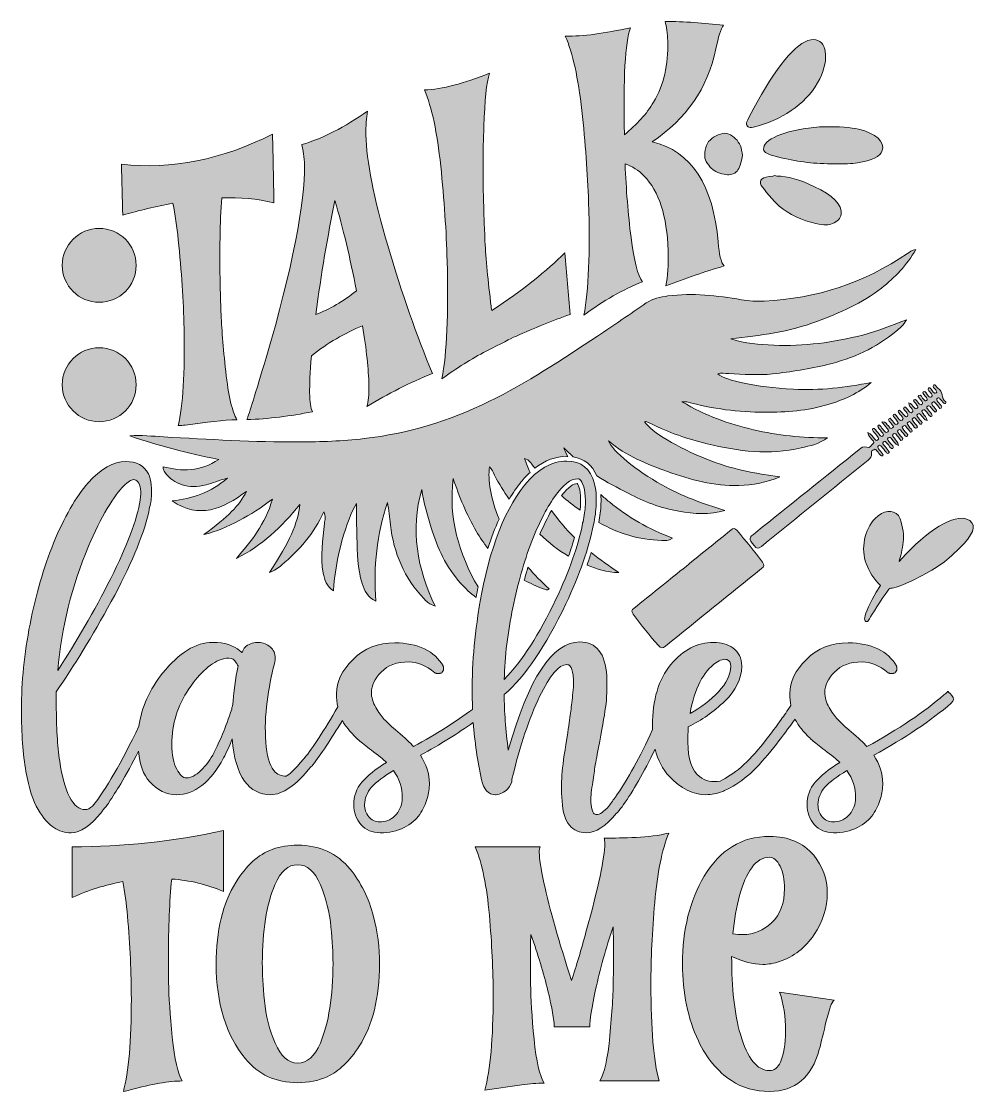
# Model space of a CAD drawing. Header units: inches. Extents: x 137 to 946, y -993 to -87.
import ezdxf

# ---------------------------------------------------------------- set-up
doc = ezdxf.new("R2010")
doc.units = ezdxf.units.IN
doc.header["$MEASUREMENT"] = 0
doc.layers.add('Layer 1', color=7, linetype='Continuous')

# ---------------------------------------------------------------- blocks, each defined once
blk = doc.blocks.new('block 3')
at = {"layer": 'Layer 1', "true_color": 0xbe1e2f}
h = blk.add_hatch(color=242, dxfattribs=at)
h.dxf.hatch_style = 2
edge = h.paths.add_edge_path()
edge.add_spline(control_points=[(223.57, -992.86), (228.08, -976.18), (230.33, -950), (230.33, -914.32), (230.33, -892.5), (229.23, -869.15), (227.03, -844.28), (226.08, -833.68), (224.83, -823.97), (223.25, -815.16), (208.77, -817.78), (194.45, -822.24), (180.28, -828.54), (180.28, -828.54), (180.28, -785.72), (180.28, -785.72), (222.88, -785.72), (265.54, -781.16), (308.25, -772.03), (308.25, -772.03), (308.25, -823.5), (308.25, -823.5), (294.18, -817.52), (279.6, -814), (264.49, -812.95), (262.6, -831.63), (261.66, -853.88), (261.66, -879.69), (261.66, -881.27), (261.74, -888.17), (261.89, -900.39), (262.05, -912.62), (263.05, -928.07), (264.88, -946.74), (266.72, -965.42), (269.58, -977.81), (273.46, -983.89), (262.34, -983.89), (247.65, -986.41), (229.39, -991.45), (227.5, -991.97), (225.56, -992.45), (223.57, -992.86)], knot_values=[0, 0, 0, 0, 1, 1, 1, 2, 2, 2, 3, 3, 3, 4, 4, 4, 5, 5, 5, 6, 6, 6, 7, 7, 7, 8, 8, 8, 9, 9, 9, 10, 10, 10, 11, 11, 11, 12, 12, 12, 13, 13, 13, 14, 14, 14, 14], degree=3, periodic=1)
h = blk.add_hatch(color=242, dxfattribs=at)
h.dxf.hatch_style = 2
edge = h.paths.add_edge_path()
edge.add_spline(control_points=[(529.4, -991.6), (534.12, -974.71), (536.48, -947.95), (536.48, -911.33), (536.48, -890.34), (535.4, -867.73), (533.25, -843.49), (531.1, -819.25), (527.14, -799.99), (521.37, -785.72), (521.37, -785.72), (576.14, -785.72), (576.14, -785.72), (575.72, -786.88), (575.51, -788.5), (575.51, -790.6), (575.51, -795.43), (576.82, -803.98), (579.45, -816.26), (584.17, -838.29), (591.99, -865.84), (602.9, -898.9), (606.89, -886.41), (610.93, -872.77), (615.02, -857.97), (625.62, -819.56), (630.92, -794.64), (630.92, -783.2), (630.92, -781.11), (630.71, -779.48), (630.29, -778.33), (638.58, -778.33), (647.66, -778.12), (657.52, -777.7), (667.38, -777.28), (676.57, -776.07), (685.07, -774.07), (679.29, -788.35), (675.33, -807.89), (673.18, -832.71), (671.03, -857.53), (669.96, -880.69), (669.96, -902.2), (669.96, -939.66), (672.26, -966.89), (676.88, -983.89), (676.88, -983.89), (626.67, -983.89), (626.67, -983.89), (630.55, -977.7), (633.41, -964.93), (635.25, -945.56), (637.08, -926.2), (638.05, -910.18), (638.16, -897.48), (638.26, -884.78), (638.32, -877.65), (638.32, -876.07), (638.32, -868.31), (638.21, -860.75), (638, -853.41), (631.81, -871.77), (626.88, -889.45), (623.21, -906.45), (619.85, -921.77), (618.17, -932.26), (618.17, -937.93), (618.17, -937.93), (588.11, -937.93), (588.11, -937.93), (588.11, -932.26), (586.35, -922.11), (582.83, -907.47), (579.32, -892.83), (574.46, -876.96), (568.27, -859.86), (568.17, -866.58), (568.12, -873.5), (568.12, -880.64), (568.12, -882.21), (568.14, -889.19), (568.19, -901.57), (568.25, -913.95), (569.22, -929.56), (571.11, -948.4), (573, -967.24), (575.88, -979.7), (579.76, -985.78), (573.47, -985.78), (567.17, -986.25), (560.88, -987.2), (560.88, -987.2), (529.4, -991.6), (529.4, -991.6)], knot_values=[0, 0, 0, 0, 1, 1, 1, 2, 2, 2, 3, 3, 3, 4, 4, 4, 5, 5, 5, 6, 6, 6, 7, 7, 7, 8, 8, 8, 9, 9, 9, 10, 10, 10, 11, 11, 11, 12, 12, 12, 13, 13, 13, 14, 14, 14, 15, 15, 15, 16, 16, 16, 17, 17, 17, 18, 18, 18, 19, 19, 19, 20, 20, 20, 21, 21, 21, 22, 22, 22, 23, 23, 23, 24, 24, 24, 25, 25, 25, 26, 26, 26, 27, 27, 27, 28, 28, 28, 29, 29, 29, 30, 30, 30, 31, 31, 31, 31], degree=3, periodic=1)
h = blk.add_hatch(color=242, dxfattribs=at)
h.dxf.hatch_style = 2
edge = h.paths.add_edge_path()
edge.add_spline(control_points=[(770.38, -992.71), (758.1, -992.71), (747.34, -989.67), (738.11, -983.58), (726.46, -975.92), (717.12, -964.69), (710.09, -949.89), (701.17, -931.01), (696.71, -909.34), (696.71, -884.89), (696.71, -855.82), (702.85, -831.05), (715.13, -810.59), (728.46, -788.14), (746.87, -776.91), (770.38, -776.91), (786.33, -776.91), (798.76, -782.21), (807.68, -792.81), (815.34, -802.04), (819.17, -812.74), (819.17, -824.92), (819.17, -837.3), (815.47, -849), (808.08, -860.02), (800.68, -871.03), (790.89, -878.64), (778.72, -882.84), (774.21, -884.41), (769.54, -885.2), (764.71, -885.2), (756.42, -885.2), (747.61, -882.95), (738.27, -878.43), (738.27, -905.4), (740.73, -927.38), (745.67, -944.38), (751.54, -964.85), (759.78, -975.08), (770.38, -975.08), (774.26, -975.08), (777.3, -972.72), (779.51, -967.99), (782.44, -961.7), (783.91, -952.83), (783.91, -941.39), (783.91, -929.54), (782.23, -918.62), (778.88, -908.65), (778.88, -908.65), (825, -915.58), (825, -915.58), (822.9, -917.36), (820.69, -923.19), (818.39, -933.05), (816.08, -942.92), (814.08, -951), (812.41, -957.29), (806, -980.9), (791.99, -992.71), (770.38, -992.71)], knot_values=[0, 0, 0, 0, 1, 1, 1, 2, 2, 2, 3, 3, 3, 4, 4, 4, 5, 5, 5, 6, 6, 6, 7, 7, 7, 8, 8, 8, 9, 9, 9, 10, 10, 10, 11, 11, 11, 12, 12, 12, 13, 13, 13, 14, 14, 14, 15, 15, 15, 16, 16, 16, 17, 17, 17, 18, 18, 18, 19, 19, 19, 20, 20, 20, 20], degree=3, periodic=1)
edge = h.paths.add_edge_path()
edge.add_spline(control_points=[(747.71, -860.02), (756.95, -860.02), (765.13, -856.61), (772.27, -849.79), (779.4, -842.97), (782.97, -833.41), (782.97, -821.14), (782.97, -813.58), (781.74, -807.26), (779.27, -802.17), (776.81, -797.08), (773.84, -794.54), (770.38, -794.54), (764.5, -794.54), (759.46, -797.5), (755.27, -803.43), (751.07, -809.36), (747.63, -817.18), (744.96, -826.88), (742.28, -836.59), (740.42, -847.37), (739.37, -859.23), (742.31, -859.76), (745.09, -860.02), (747.71, -860.02)], knot_values=[0, 0, 0, 0, 1, 1, 1, 2, 2, 2, 3, 3, 3, 4, 4, 4, 5, 5, 5, 6, 6, 6, 7, 7, 7, 8, 8, 8, 8], degree=3, periodic=1)
h = blk.add_hatch(color=242, dxfattribs=at)
h.dxf.hatch_style = 2
edge = h.paths.add_edge_path()
edge.add_spline(control_points=[(371.05, -985.31), (352.58, -985.31), (337.84, -978.54), (326.82, -965), (310.34, -944.75), (302.11, -918.05), (302.11, -884.89), (302.11, -856.55), (307.62, -833.57), (318.63, -815.94), (323.36, -808.49), (328.08, -802.56), (332.8, -798.16), (342.98, -788.92), (355.73, -784.31), (371.05, -784.31), (389.62, -784.31), (404.42, -791.07), (415.44, -804.61), (424.57, -815.73), (431.18, -829.06), (435.27, -844.59), (438.63, -857.5), (440.31, -870.93), (440.31, -884.89), (440.31, -913.32), (434.59, -936.51), (423.15, -954.46), (414.96, -967.16), (405.94, -975.76), (396.08, -980.27), (388.62, -983.63), (380.28, -985.31), (371.05, -985.31)], knot_values=[0, 0, 0, 0, 1, 1, 1, 2, 2, 2, 3, 3, 3, 4, 4, 4, 5, 5, 5, 6, 6, 6, 7, 7, 7, 8, 8, 8, 9, 9, 9, 10, 10, 10, 11, 11, 11, 11], degree=3, periodic=1)
edge = h.paths.add_edge_path()
edge.add_spline(control_points=[(371.05, -968.78), (379.02, -968.78), (385.43, -963.12), (390.25, -951.78), (397.39, -934.78), (400.96, -912.22), (400.96, -884.1), (400.96, -876.02), (400.38, -865.79), (399.22, -853.41), (398.07, -841.03), (395.11, -829.17), (390.33, -817.83), (385.55, -806.5), (379.13, -800.83), (371.05, -800.83), (362.97, -800.83), (356.57, -806.5), (351.85, -817.83), (344.71, -834.73), (341.14, -856.82), (341.14, -884.1), (341.14, -892.71), (341.75, -903.33), (342.95, -915.97), (344.16, -928.62), (347.18, -940.58), (352, -951.86), (356.83, -963.14), (363.18, -968.78), (371.05, -968.78)], knot_values=[0, 0, 0, 0, 1, 1, 1, 2, 2, 2, 3, 3, 3, 4, 4, 4, 5, 5, 5, 6, 6, 6, 7, 7, 7, 8, 8, 8, 9, 9, 9, 10, 10, 10, 10], degree=3, periodic=1)
at = {"layer": 'Layer 1', "lineweight": 0}
for points, knots in [([(223.57, -992.86), (228.08, -976.18), (230.33, -950), (230.33, -914.32), (230.33, -892.5), (229.23, -869.15), (227.03, -844.28), (226.08, -833.68), (224.83, -823.97), (223.25, -815.16), (208.77, -817.78), (194.45, -822.24), (180.28, -828.54), (180.28, -828.54), (180.28, -785.72), (180.28, -785.72), (222.88, -785.72), (265.54, -781.16), (308.25, -772.03), (308.25, -772.03), (308.25, -823.5), (308.25, -823.5), (294.18, -817.52), (279.6, -814), (264.49, -812.95), (262.6, -831.63), (261.66, -853.88), (261.66, -879.69), (261.66, -881.27), (261.74, -888.17), (261.89, -900.39), (262.05, -912.62), (263.05, -928.07), (264.88, -946.74), (266.72, -965.42), (269.58, -977.81), (273.46, -983.89), (262.34, -983.89), (247.65, -986.41), (229.39, -991.45), (227.5, -991.97), (225.56, -992.45), (223.57, -992.86)], [0, 0, 0, 0, 1, 1, 1, 2, 2, 2, 3, 3, 3, 4, 4, 4, 5, 5, 5, 6, 6, 6, 7, 7, 7, 8, 8, 8, 9, 9, 9, 10, 10, 10, 11, 11, 11, 12, 12, 12, 13, 13, 13, 14, 14, 14, 14]), ([(529.4, -991.6), (534.12, -974.71), (536.48, -947.95), (536.48, -911.33), (536.48, -890.34), (535.4, -867.73), (533.25, -843.49), (531.1, -819.25), (527.14, -799.99), (521.37, -785.72), (521.37, -785.72), (576.14, -785.72), (576.14, -785.72), (575.72, -786.88), (575.51, -788.5), (575.51, -790.6), (575.51, -795.43), (576.82, -803.98), (579.45, -816.26), (584.17, -838.29), (591.99, -865.84), (602.9, -898.9), (606.89, -886.41), (610.93, -872.77), (615.02, -857.97), (625.62, -819.56), (630.92, -794.64), (630.92, -783.2), (630.92, -781.11), (630.71, -779.48), (630.29, -778.33), (638.58, -778.33), (647.66, -778.12), (657.52, -777.7), (667.38, -777.28), (676.57, -776.07), (685.07, -774.07), (679.29, -788.35), (675.33, -807.89), (673.18, -832.71), (671.03, -857.53), (669.96, -880.69), (669.96, -902.2), (669.96, -939.66), (672.26, -966.89), (676.88, -983.89), (676.88, -983.89), (626.67, -983.89), (626.67, -983.89), (630.55, -977.7), (633.41, -964.93), (635.25, -945.56), (637.08, -926.2), (638.05, -910.18), (638.16, -897.48), (638.26, -884.78), (638.32, -877.65), (638.32, -876.07), (638.32, -868.31), (638.21, -860.75), (638, -853.41), (631.81, -871.77), (626.88, -889.45), (623.21, -906.45), (619.85, -921.77), (618.17, -932.26), (618.17, -937.93), (618.17, -937.93), (588.11, -937.93), (588.11, -937.93), (588.11, -932.26), (586.35, -922.11), (582.83, -907.47), (579.32, -892.83), (574.46, -876.96), (568.27, -859.86), (568.17, -866.58), (568.12, -873.5), (568.12, -880.64), (568.12, -882.21), (568.14, -889.19), (568.19, -901.57), (568.25, -913.95), (569.22, -929.56), (571.11, -948.4), (573, -967.24), (575.88, -979.7), (579.76, -985.78), (573.47, -985.78), (567.17, -986.25), (560.88, -987.2), (560.88, -987.2), (529.4, -991.6), (529.4, -991.6)], [0, 0, 0, 0, 1, 1, 1, 2, 2, 2, 3, 3, 3, 4, 4, 4, 5, 5, 5, 6, 6, 6, 7, 7, 7, 8, 8, 8, 9, 9, 9, 10, 10, 10, 11, 11, 11, 12, 12, 12, 13, 13, 13, 14, 14, 14, 15, 15, 15, 16, 16, 16, 17, 17, 17, 18, 18, 18, 19, 19, 19, 20, 20, 20, 21, 21, 21, 22, 22, 22, 23, 23, 23, 24, 24, 24, 25, 25, 25, 26, 26, 26, 27, 27, 27, 28, 28, 28, 29, 29, 29, 30, 30, 30, 31, 31, 31, 31]), ([(770.38, -992.71), (758.1, -992.71), (747.34, -989.67), (738.11, -983.58), (726.46, -975.92), (717.12, -964.69), (710.09, -949.89), (701.17, -931.01), (696.71, -909.34), (696.71, -884.89), (696.71, -855.82), (702.85, -831.05), (715.13, -810.59), (728.46, -788.14), (746.87, -776.91), (770.38, -776.91), (786.33, -776.91), (798.76, -782.21), (807.68, -792.81), (815.34, -802.04), (819.17, -812.74), (819.17, -824.92), (819.17, -837.3), (815.47, -849), (808.08, -860.02), (800.68, -871.03), (790.89, -878.64), (778.72, -882.84), (774.21, -884.41), (769.54, -885.2), (764.71, -885.2), (756.42, -885.2), (747.61, -882.95), (738.27, -878.43), (738.27, -905.4), (740.73, -927.38), (745.67, -944.38), (751.54, -964.85), (759.78, -975.08), (770.38, -975.08), (774.26, -975.08), (777.3, -972.72), (779.51, -967.99), (782.44, -961.7), (783.91, -952.83), (783.91, -941.39), (783.91, -929.54), (782.23, -918.62), (778.88, -908.65), (778.88, -908.65), (825, -915.58), (825, -915.58), (822.9, -917.36), (820.69, -923.19), (818.39, -933.05), (816.08, -942.92), (814.08, -951), (812.41, -957.29), (806, -980.9), (791.99, -992.71), (770.38, -992.71)], [0, 0, 0, 0, 1, 1, 1, 2, 2, 2, 3, 3, 3, 4, 4, 4, 5, 5, 5, 6, 6, 6, 7, 7, 7, 8, 8, 8, 9, 9, 9, 10, 10, 10, 11, 11, 11, 12, 12, 12, 13, 13, 13, 14, 14, 14, 15, 15, 15, 16, 16, 16, 17, 17, 17, 18, 18, 18, 19, 19, 19, 20, 20, 20, 20]), ([(371.05, -985.31), (352.58, -985.31), (337.84, -978.54), (326.82, -965), (310.34, -944.75), (302.11, -918.05), (302.11, -884.89), (302.11, -856.55), (307.62, -833.57), (318.63, -815.94), (323.36, -808.49), (328.08, -802.56), (332.8, -798.16), (342.98, -788.92), (355.73, -784.31), (371.05, -784.31), (389.62, -784.31), (404.42, -791.07), (415.44, -804.61), (424.57, -815.73), (431.18, -829.06), (435.27, -844.59), (438.63, -857.5), (440.31, -870.93), (440.31, -884.89), (440.31, -913.32), (434.59, -936.51), (423.15, -954.46), (414.96, -967.16), (405.94, -975.76), (396.08, -980.27), (388.62, -983.63), (380.28, -985.31), (371.05, -985.31)], [0, 0, 0, 0, 1, 1, 1, 2, 2, 2, 3, 3, 3, 4, 4, 4, 5, 5, 5, 6, 6, 6, 7, 7, 7, 8, 8, 8, 9, 9, 9, 10, 10, 10, 11, 11, 11, 11]), ([(747.71, -860.02), (756.95, -860.02), (765.13, -856.61), (772.27, -849.79), (779.4, -842.97), (782.97, -833.41), (782.97, -821.14), (782.97, -813.58), (781.74, -807.26), (779.27, -802.17), (776.81, -797.08), (773.84, -794.54), (770.38, -794.54), (764.5, -794.54), (759.46, -797.5), (755.27, -803.43), (751.07, -809.36), (747.63, -817.18), (744.96, -826.88), (742.28, -836.59), (740.42, -847.37), (739.37, -859.23), (742.31, -859.76), (745.09, -860.02), (747.71, -860.02)], [0, 0, 0, 0, 1, 1, 1, 2, 2, 2, 3, 3, 3, 4, 4, 4, 5, 5, 5, 6, 6, 6, 7, 7, 7, 8, 8, 8, 8]), ([(371.05, -968.78), (379.02, -968.78), (385.43, -963.12), (390.25, -951.78), (397.39, -934.78), (400.96, -912.22), (400.96, -884.1), (400.96, -876.02), (400.38, -865.79), (399.22, -853.41), (398.07, -841.03), (395.11, -829.17), (390.33, -817.83), (385.55, -806.5), (379.13, -800.83), (371.05, -800.83), (362.97, -800.83), (356.57, -806.5), (351.85, -817.83), (344.71, -834.73), (341.14, -856.82), (341.14, -884.1), (341.14, -892.71), (341.75, -903.33), (342.95, -915.97), (344.16, -928.62), (347.18, -940.58), (352, -951.86), (356.83, -963.14), (363.18, -968.78), (371.05, -968.78)], [0, 0, 0, 0, 1, 1, 1, 2, 2, 2, 3, 3, 3, 4, 4, 4, 5, 5, 5, 6, 6, 6, 7, 7, 7, 8, 8, 8, 9, 9, 9, 10, 10, 10, 10])]:
    blk.add_open_spline(points, degree=3, knots=knots, dxfattribs=at)
blk = doc.blocks.new('block 4')
at = {"layer": 'Layer 1', "true_color": 0x030405}
h = blk.add_hatch(color=178, dxfattribs=at)
h.dxf.hatch_style = 2
edge = h.paths.add_edge_path()
edge.add_spline(control_points=[(731.87, -294.06), (715.53, -299.01), (699.09, -304.64), (682.57, -310.85), (684.23, -303.29), (684.87, -293.33), (684.49, -280.9), (683.61, -251.82), (676.83, -230.88), (664.09, -217.86), (659.62, -213.14), (654.29, -209.76), (648.1, -207.79), (648.99, -229.41), (650.68, -250.21), (653.15, -270.08), (655.62, -289.95), (658.88, -302.42), (662.94, -307.54), (646.3, -314.03), (629.72, -323.47), (613.22, -335.83), (617.23, -314.6), (618.56, -282.78), (617.21, -240.11), (616.45, -215.83), (614.55, -190.01), (611.51, -162.49), (608.47, -134.99), (603.81, -114), (597.54, -99.53), (612.49, -100.08), (630.81, -97.19), (652.57, -92.47), (648.2, -105.06), (646.51, -135.31), (647.48, -183), (658.19, -174.29), (666.46, -165.2), (672.28, -155.41), (680.8, -141), (684.78, -124.01), (684.17, -103.61), (683.97, -97.14), (683.23, -91.66), (681.92, -87.14), (698.39, -87.35), (714.88, -88.43), (731.37, -90.4), (729.13, -93.75), (726.98, -100.38), (724.93, -110.36), (717.91, -144.28), (699.95, -169.28), (670.95, -189.06), (704.31, -196.81), (722.86, -226.11), (726.82, -273.76), (727.63, -284.21), (729.31, -290.98), (731.87, -294.06)], knot_values=[0, 0, 0, 0, 1, 1, 1, 2, 2, 2, 3, 3, 3, 4, 4, 4, 5, 5, 5, 6, 6, 6, 7, 7, 7, 8, 8, 8, 9, 9, 9, 10, 10, 10, 11, 11, 11, 12, 12, 12, 13, 13, 13, 14, 14, 14, 15, 15, 15, 16, 16, 16, 17, 17, 17, 18, 18, 18, 19, 19, 19, 20, 20, 20, 20], degree=3, periodic=1)
h = blk.add_hatch(color=178, dxfattribs=at)
h.dxf.hatch_style = 2
edge = h.paths.add_edge_path()
edge.add_spline(control_points=[(493.13, -389.57), (497.28, -367.73), (498.75, -334.58), (497.55, -290.14), (496.87, -264.86), (495.05, -238), (492.11, -209.55), (489.16, -181.1), (484.58, -159.65), (478.37, -145.18), (493.31, -144.55), (511.65, -139.61), (533.35, -130.95), (530.92, -138.82), (529.34, -153.85), (528.6, -176.03), (527.81, -196.74), (527.76, -219.39), (528.46, -243.95), (528.51, -245.66), (528.79, -253.59), (529.3, -267.71), (529.81, -281.84), (531.33, -299.38), (533.85, -320.28), (534.3, -324.53), (534.78, -328.4), (535.31, -331.87), (561.47, -314.56), (582.01, -298.12), (597.06, -282.99), (598.61, -300.41), (600.16, -317.8), (601.72, -335.17), (586.88, -340.34), (571.48, -346.58), (555.53, -353.71), (551.52, -355.53), (543.25, -359.74), (530.67, -366.23), (518.09, -372.71), (505.58, -380.54), (493.13, -389.57)], knot_values=[0, 0, 0, 0, 1, 1, 1, 2, 2, 2, 3, 3, 3, 4, 4, 4, 5, 5, 5, 6, 6, 6, 7, 7, 7, 8, 8, 8, 9, 9, 9, 10, 10, 10, 11, 11, 11, 12, 12, 12, 13, 13, 13, 14, 14, 14, 14], degree=3, periodic=1)
h = blk.add_hatch(color=178, dxfattribs=at)
h.dxf.hatch_style = 2
edge = h.paths.add_edge_path()
edge.add_spline(control_points=[(429.69, -413.04), (431, -409.19), (431.55, -403.1), (431.36, -394.79), (431.05, -381.72), (429.27, -365.01), (426.01, -344.67), (410.84, -350.85), (396.38, -359.4), (382.63, -370.11), (381.54, -384.5), (381.07, -394.98), (381.21, -401.59), (381.37, -409.16), (382.13, -414.44), (383.48, -417.43), (364.95, -421.22), (346.47, -423.58), (328.08, -424.17), (329.98, -418.94), (335.4, -401.99), (344.34, -371.95), (366.68, -296.17), (377.45, -239.3), (376.79, -208.92), (376.65, -201.95), (375.88, -196.13), (374.51, -191.45), (392.23, -186.22), (410.82, -176.71), (430.25, -163.03), (429.11, -168.89), (428.64, -175.6), (428.81, -183.18), (429.34, -205.42), (435.48, -236.63), (447.34, -276.85), (459.34, -317.51), (471.93, -353.67), (485.11, -385.05), (465.97, -392.84), (447.49, -402.3), (429.69, -413.04)], knot_values=[0, 0, 0, 0, 1, 1, 1, 2, 2, 2, 3, 3, 3, 4, 4, 4, 5, 5, 5, 6, 6, 6, 7, 7, 7, 8, 8, 8, 9, 9, 9, 10, 10, 10, 11, 11, 11, 12, 12, 12, 13, 13, 13, 14, 14, 14, 14], degree=3, periodic=1)
edge = h.paths.add_edge_path()
edge.add_spline(control_points=[(386.36, -335.09), (398.21, -330.79), (409.71, -324.05), (420.84, -315.02), (415.5, -287.53), (409.43, -262.1), (402.64, -238.75), (396.38, -268.75), (390.95, -300.85), (386.36, -335.09)], knot_values=[0, 0, 0, 0, 1, 1, 1, 2, 2, 2, 3, 3, 3, 3], degree=3, periodic=1)
h = blk.add_hatch(color=178, dxfattribs=at)
h.dxf.hatch_style = 2
edge = h.paths.add_edge_path()
edge.add_spline(control_points=[(270, -429.22), (274.09, -412.46), (275.74, -384.8), (274.91, -346.77), (274.41, -323.52), (272.77, -298.53), (269.99, -272.05), (268.81, -260.77), (267.32, -250.45), (265.54, -241.1), (251.12, -243.72), (236.94, -247.17), (223.03, -251.14), (222.66, -236.76), (222.29, -222.38), (221.91, -208), (264.39, -212.92), (307.13, -203.98), (349.83, -182.59), (350.23, -201.99), (350.63, -221.39), (351.03, -240.78), (336.74, -237.16), (322, -235.91), (306.81, -236.51), (305.34, -257.24), (304.89, -281.66), (305.47, -309.94), (305.51, -311.66), (305.74, -319.22), (306.17, -332.6), (306.61, -345.99), (307.96, -362.89), (310.22, -383.4), (312.49, -403.9), (315.63, -417.59), (319.68, -424.31), (308.5, -424.3), (293.8, -426.58), (275.76, -428.8), (273.89, -429.03), (271.97, -429.17), (270, -429.22)], knot_values=[0, 0, 0, 0, 1, 1, 1, 2, 2, 2, 3, 3, 3, 4, 4, 4, 5, 5, 5, 6, 6, 6, 7, 7, 7, 8, 8, 8, 9, 9, 9, 10, 10, 10, 11, 11, 11, 12, 12, 12, 13, 13, 13, 14, 14, 14, 14], degree=3, periodic=1)
at = {"layer": 'Layer 1', "lineweight": 0}
for points, knots in [([(731.87, -294.06), (715.53, -299.01), (699.09, -304.64), (682.57, -310.85), (684.23, -303.29), (684.87, -293.33), (684.49, -280.9), (683.61, -251.82), (676.83, -230.88), (664.09, -217.86), (659.62, -213.14), (654.29, -209.76), (648.1, -207.79), (648.99, -229.41), (650.68, -250.21), (653.15, -270.08), (655.62, -289.95), (658.88, -302.42), (662.94, -307.54), (646.3, -314.03), (629.72, -323.47), (613.22, -335.83), (617.23, -314.6), (618.56, -282.78), (617.21, -240.11), (616.45, -215.83), (614.55, -190.01), (611.51, -162.49), (608.47, -134.99), (603.81, -114), (597.54, -99.53), (612.49, -100.08), (630.81, -97.19), (652.57, -92.47), (648.2, -105.06), (646.51, -135.31), (647.48, -183), (658.19, -174.29), (666.46, -165.2), (672.28, -155.41), (680.8, -141), (684.78, -124.01), (684.17, -103.61), (683.97, -97.14), (683.23, -91.66), (681.92, -87.14), (698.39, -87.35), (714.88, -88.43), (731.37, -90.4), (729.13, -93.75), (726.98, -100.38), (724.93, -110.36), (717.91, -144.28), (699.95, -169.28), (670.95, -189.06), (704.31, -196.81), (722.86, -226.11), (726.82, -273.76), (727.63, -284.21), (729.31, -290.98), (731.87, -294.06)], [0, 0, 0, 0, 1, 1, 1, 2, 2, 2, 3, 3, 3, 4, 4, 4, 5, 5, 5, 6, 6, 6, 7, 7, 7, 8, 8, 8, 9, 9, 9, 10, 10, 10, 11, 11, 11, 12, 12, 12, 13, 13, 13, 14, 14, 14, 15, 15, 15, 16, 16, 16, 17, 17, 17, 18, 18, 18, 19, 19, 19, 20, 20, 20, 20]), ([(493.13, -389.57), (497.28, -367.73), (498.75, -334.58), (497.55, -290.14), (496.87, -264.86), (495.05, -238), (492.11, -209.55), (489.16, -181.1), (484.58, -159.65), (478.37, -145.18), (493.31, -144.55), (511.65, -139.61), (533.35, -130.95), (530.92, -138.82), (529.34, -153.85), (528.6, -176.03), (527.81, -196.74), (527.76, -219.39), (528.46, -243.95), (528.51, -245.66), (528.79, -253.59), (529.3, -267.71), (529.81, -281.84), (531.33, -299.38), (533.85, -320.28), (534.3, -324.53), (534.78, -328.4), (535.31, -331.87), (561.47, -314.56), (582.01, -298.12), (597.06, -282.99), (598.61, -300.41), (600.16, -317.8), (601.72, -335.17), (586.88, -340.34), (571.48, -346.58), (555.53, -353.71), (551.52, -355.53), (543.25, -359.74), (530.67, -366.23), (518.09, -372.71), (505.58, -380.54), (493.13, -389.57)], [0, 0, 0, 0, 1, 1, 1, 2, 2, 2, 3, 3, 3, 4, 4, 4, 5, 5, 5, 6, 6, 6, 7, 7, 7, 8, 8, 8, 9, 9, 9, 10, 10, 10, 11, 11, 11, 12, 12, 12, 13, 13, 13, 14, 14, 14, 14]), ([(429.69, -413.04), (431, -409.19), (431.55, -403.1), (431.36, -394.79), (431.05, -381.72), (429.27, -365.01), (426.01, -344.67), (410.84, -350.85), (396.38, -359.4), (382.63, -370.11), (381.54, -384.5), (381.07, -394.98), (381.21, -401.59), (381.37, -409.16), (382.13, -414.44), (383.48, -417.43), (364.95, -421.22), (346.47, -423.58), (328.08, -424.17), (329.98, -418.94), (335.4, -401.99), (344.34, -371.95), (366.68, -296.17), (377.45, -239.3), (376.79, -208.92), (376.65, -201.95), (375.88, -196.13), (374.51, -191.45), (392.23, -186.22), (410.82, -176.71), (430.25, -163.03), (429.11, -168.89), (428.64, -175.6), (428.81, -183.18), (429.34, -205.42), (435.48, -236.63), (447.34, -276.85), (459.34, -317.51), (471.93, -353.67), (485.11, -385.05), (465.97, -392.84), (447.49, -402.3), (429.69, -413.04)], [0, 0, 0, 0, 1, 1, 1, 2, 2, 2, 3, 3, 3, 4, 4, 4, 5, 5, 5, 6, 6, 6, 7, 7, 7, 8, 8, 8, 9, 9, 9, 10, 10, 10, 11, 11, 11, 12, 12, 12, 13, 13, 13, 14, 14, 14, 14]), ([(270, -429.22), (274.09, -412.46), (275.74, -384.8), (274.91, -346.77), (274.41, -323.52), (272.77, -298.53), (269.99, -272.05), (268.81, -260.77), (267.32, -250.45), (265.54, -241.1), (251.12, -243.72), (236.94, -247.17), (223.03, -251.14), (222.66, -236.76), (222.29, -222.38), (221.91, -208), (264.39, -212.92), (307.13, -203.98), (349.83, -182.59), (350.23, -201.99), (350.63, -221.39), (351.03, -240.78), (336.74, -237.16), (322, -235.91), (306.81, -236.51), (305.34, -257.24), (304.89, -281.66), (305.47, -309.94), (305.51, -311.66), (305.74, -319.22), (306.17, -332.6), (306.61, -345.99), (307.96, -362.89), (310.22, -383.4), (312.49, -403.9), (315.63, -417.59), (319.68, -424.31), (308.5, -424.3), (293.8, -426.58), (275.76, -428.8), (273.89, -429.03), (271.97, -429.17), (270, -429.22)], [0, 0, 0, 0, 1, 1, 1, 2, 2, 2, 3, 3, 3, 4, 4, 4, 5, 5, 5, 6, 6, 6, 7, 7, 7, 8, 8, 8, 9, 9, 9, 10, 10, 10, 11, 11, 11, 12, 12, 12, 13, 13, 13, 14, 14, 14, 14]), ([(386.36, -335.09), (398.21, -330.79), (409.71, -324.05), (420.84, -315.02), (415.5, -287.53), (409.43, -262.1), (402.64, -238.75), (396.38, -268.75), (390.95, -300.85), (386.36, -335.09)], [0, 0, 0, 0, 1, 1, 1, 2, 2, 2, 3, 3, 3, 3])]:
    blk.add_open_spline(points, degree=3, knots=knots, dxfattribs=at)
blk = doc.blocks.new('block 5')
at = {"layer": 'Layer 1', "true_color": 0xbe1e2f}
h = blk.add_hatch(color=242, dxfattribs=at)
h.dxf.hatch_style = 2
edge = h.paths.add_edge_path()
edge.add_spline(control_points=[(888.08, -410.04), (890.57, -410.5), (891.1, -412.48), (892.34, -413.68), (893.13, -414.44), (893.74, -415.58), (895.08, -414.66), (896.46, -413.72), (895.6, -412.85), (895.06, -411.84), (894.21, -410.23), (891.06, -408.61), (892.69, -407.28), (894.39, -405.89), (895.35, -409.28), (896.74, -410.44), (897.59, -411.16), (898.23, -412.29), (899.46, -411.1), (900.48, -410.11), (899.54, -409.39), (899.1, -408.57), (898.15, -406.81), (894.88, -404.68), (896.35, -403.65), (898.59, -402.08), (899.23, -405.98), (900.85, -407.19), (901.61, -407.75), (902.12, -408.85), (903.26, -408.03), (904.44, -407.16), (903.53, -406.39), (903.08, -405.54), (902.16, -403.79), (898.85, -401.71), (900.39, -400.64), (902.57, -399.12), (903.3, -403), (904.9, -404.26), (905.69, -404.88), (906.25, -405.72), (907.33, -404.78), (908.36, -403.88), (907.68, -403.12), (907.25, -402.22), (906.42, -400.51), (903.14, -399), (904.95, -397.34), (906.19, -396.2), (907.44, -399.59), (908.83, -400.79), (909.58, -401.44), (910.19, -402.38), (911.27, -401.55), (912.42, -400.66), (911.42, -399.9), (911.03, -399.05), (910.36, -397.6), (907.4, -396.39), (909.37, -394.8), (910.55, -393.85), (911.45, -396.96), (912.81, -397.66), (917.49, -400.05), (915.27, -406.33), (919.38, -409.01), (919.6, -409.15), (919.37, -410), (919.35, -410.53), (918.83, -410.45), (918.12, -410.56), (917.83, -410.26), (916.66, -409.06), (915.64, -407.73), (914.54, -406.46), (913.94, -405.77), (913.24, -405.43), (912.38, -406.12), (911.55, -406.8), (911.69, -407.56), (912.21, -408.32), (912.6, -408.9), (913.17, -409.38), (913.45, -410), (914.19, -411.62), (917.44, -413.09), (915.59, -414.56), (914.07, -415.77), (913.13, -412.31), (911.68, -411.19), (911.36, -410.94), (911.15, -410.55), (910.88, -410.23), (910.12, -409.33), (909.34, -408.48), (908.12, -409.57), (907.09, -410.49), (907.73, -411.33), (908.32, -412.11), (909.08, -413.12), (909.94, -414.05), (910.66, -415.08), (911.15, -415.79), (912.4, -416.61), (911.17, -417.48), (910.03, -418.28), (909.51, -416.92), (908.91, -416.26), (907.97, -415.23), (907.14, -414.09), (906.21, -413.05), (905.59, -412.36), (904.86, -412.17), (904.03, -412.84), (903.15, -413.55), (903.34, -414.27), (903.91, -415), (905.02, -416.44), (906.16, -417.85), (907.28, -419.28), (907.73, -419.85), (908.14, -420.59), (907.56, -421.16), (906.73, -421.98), (906.05, -421.22), (905.52, -420.59), (904.52, -419.43), (903.59, -418.2), (902.59, -417.03), (901.89, -416.2), (901.2, -415.07), (899.9, -416.21), (898.67, -417.29), (899.61, -418.18), (900.21, -419.1), (901.37, -420.88), (903.38, -422.15), (903.76, -424.96), (901, -424.57), (900.43, -422.25), (899.01, -420.97), (898.08, -420.12), (897.48, -418.19), (895.74, -419.6), (894.2, -420.85), (895.84, -421.73), (896.33, -422.76), (897.22, -424.59), (900.76, -426.18), (898.92, -427.91), (897.62, -429.14), (896.22, -425.5), (894.7, -424.21), (893.82, -423.47), (893.22, -421.71), (891.74, -422.85), (889.92, -424.24), (891.91, -425.2), (892.45, -426.3), (893.32, -428.06), (896.65, -429.87), (894.99, -431.23), (893.32, -432.6), (892.3, -428.96), (890.76, -427.79), (889.78, -427.05), (889.38, -424.84), (887.57, -426.19), (885.78, -427.52), (887.56, -428.56), (888.17, -429.68), (889.11, -431.39), (892.26, -433.43), (890.85, -434.5), (889.11, -435.83), (888.15, -432.29), (886.64, -431.1), (885.66, -430.32), (885.13, -428.25), (883.39, -429.56), (881.57, -430.94), (883.59, -431.88), (884.08, -433.01), (884.94, -435.02), (888.83, -436.54), (886.88, -438.49), (885.65, -439.72), (884.03, -435.86), (882.4, -434.5), (881.45, -433.71), (880.9, -431.55), (879.2, -432.98), (877.53, -434.38), (879.61, -435.3), (880.09, -436.44), (880.87, -438.31), (884.6, -439.71), (882.52, -441.61), (881.23, -442.8), (879.92, -439.1), (878.36, -437.87), (877.39, -437.11), (876.96, -434.9), (875.18, -436.21), (873.11, -437.73), (875.25, -438.82), (875.95, -439.97), (877.02, -441.76), (879.05, -443), (879.53, -446.13), (876.43, -444.8), (875.46, -442.36), (873.81, -440.69), (872.96, -439.83), (872.26, -438.41), (870.78, -439.69), (869.48, -440.81), (870.77, -441.61), (871.24, -442.54), (872.36, -444.73), (876.43, -446.7), (874.53, -448.64), (873.22, -449.98), (871.44, -445.61), (869.6, -444.07), (868.71, -443.32), (868.11, -441.68), (866.63, -443.09), (865.43, -444.23), (866.61, -445.11), (867.23, -445.94), (868.31, -447.4), (869.51, -448.77), (870.62, -450.21), (871.18, -450.95), (872.11, -451.86), (870.99, -452.67), (870.12, -453.3), (869.51, -452.29), (869, -451.67), (867.65, -450.07), (866.35, -448.43), (865.02, -446.81), (864.33, -445.97), (863.57, -445.46), (862.55, -446.31), (861.54, -447.16), (861.9, -448.01), (862.56, -448.85), (863.69, -450.27), (864.84, -451.68), (865.93, -453.13), (866.34, -453.68), (866.73, -454.45), (865.87, -454.87), (865.54, -455.04), (864.76, -454.76), (864.45, -454.44), (863.39, -453.33), (862.49, -452.07), (861.45, -450.95), (860.66, -450.1), (860.06, -448.53), (858.47, -449.6), (857.48, -450.26), (856.13, -450.86), (856.59, -452.49), (857.38, -455.34), (855.62, -456.82), (853.68, -458.38), (823.57, -482.7), (793.46, -507.01), (763.45, -531.45), (760.7, -533.69), (759.37, -533.49), (757.29, -530.72), (752.58, -524.43), (752.47, -524.59), (758.71, -519.6), (787.83, -496.28), (816.92, -472.93), (846.02, -449.59), (847.98, -448.02), (849.66, -446.38), (852.71, -447.52), (855.2, -448.46), (856.65, -445.86), (858.08, -444.36), (859.36, -443.01), (857.48, -441.94), (856.79, -440.84), (855.76, -439.19), (853.9, -438), (853.5, -434.92), (856.55, -436.45), (857.58, -438.8), (859.21, -440.5), (859.99, -441.31), (860.68, -442.33), (861.98, -441.34), (863.35, -440.29), (862.38, -439.4), (861.72, -438.54), (860.53, -437), (859.27, -435.5), (858.07, -433.95), (857.57, -433.3), (856.85, -432.45), (857.77, -431.8), (858.59, -431.22), (859.31, -431.99), (859.86, -432.65), (861.19, -434.26), (862.5, -435.9), (863.84, -437.51), (864.4, -438.18), (865.03, -438.72), (865.96, -438.1), (867.09, -437.34), (866.77, -436.5), (866.11, -435.64), (864.82, -433.98), (863.51, -432.35), (862.27, -430.66), (861.85, -430.09), (861.69, -429.36), (862.48, -428.9), (863.1, -428.53), (863.55, -428.98), (863.9, -429.4), (864.99, -430.67), (865.98, -432.03), (867.11, -433.26), (867.96, -434.18), (868.62, -436.08), (870.35, -434.56), (871.78, -433.29), (870.39, -432.31), (869.69, -431.38), (868.47, -429.77), (867.16, -428.22), (865.34, -425.95), (869.1, -425.83), (869.51, -428.38), (870.96, -429.54), (872.02, -430.38), (872.6, -432.77), (874.49, -431.17), (876.19, -429.75), (874.01, -428.86), (873.52, -427.74), (872.81, -426.15), (869.71, -424.77), (871.55, -423.19), (872.83, -422.1), (873.95, -425.23), (875.27, -426.32), (876.23, -427.1), (876.68, -429.28), (878.45, -428), (880.29, -426.66), (878.35, -425.63), (877.75, -424.55), (877.49, -424.07), (877.01, -423.7), (876.73, -423.23), (876.08, -422.11), (874.03, -420.9), (875.34, -419.8), (876.79, -418.59), (877.32, -421.05), (878.35, -421.77), (879.77, -422.76), (880.37, -426.26), (882.52, -424.55), (885.1, -422.49), (881.3, -421.31), (880.71, -419.58), (880.49, -418.95), (879.89, -418.46), (879.48, -417.89), (879.14, -417.41), (878.97, -416.87), (879.49, -416.43), (879.99, -416.01), (880.59, -416.17), (880.97, -416.6), (882.09, -417.84), (883.14, -419.15), (884.23, -420.42), (884.96, -421.27), (885.7, -422.3), (886.97, -421.19), (888.02, -420.28), (887.19, -419.53), (886.74, -418.67), (885.83, -416.92), (882.49, -415.08), (884.14, -413.75), (885.91, -412.31), (886.88, -415.96), (888.38, -417.18), (889.23, -417.88), (889.82, -419.05), (891.09, -417.87), (892.08, -416.95), (891.43, -416.16), (890.92, -415.3), (889.96, -413.71), (888, -412.69), (888.08, -410.04)], knot_values=[0, 0, 0, 0, 1, 1, 1, 2, 2, 2, 3, 3, 3, 4, 4, 4, 5, 5, 5, 6, 6, 6, 7, 7, 7, 8, 8, 8, 9, 9, 9, 10, 10, 10, 11, 11, 11, 12, 12, 12, 13, 13, 13, 14, 14, 14, 15, 15, 15, 16, 16, 16, 17, 17, 17, 18, 18, 18, 19, 19, 19, 20, 20, 20, 21, 21, 21, 22, 22, 22, 23, 23, 23, 24, 24, 24, 25, 25, 25, 26, 26, 26, 27, 27, 27, 28, 28, 28, 29, 29, 29, 30, 30, 30, 31, 31, 31, 32, 32, 32, 33, 33, 33, 34, 34, 34, 35, 35, 35, 36, 36, 36, 37, 37, 37, 38, 38, 38, 39, 39, 39, 40, 40, 40, 41, 41, 41, 42, 42, 42, 43, 43, 43, 44, 44, 44, 45, 45, 45, 46, 46, 46, 47, 47, 47, 48, 48, 48, 49, 49, 49, 50, 50, 50, 51, 51, 51, 52, 52, 52, 53, 53, 53, 54, 54, 54, 55, 55, 55, 56, 56, 56, 57, 57, 57, 58, 58, 58, 59, 59, 59, 60, 60, 60, 61, 61, 61, 62, 62, 62, 63, 63, 63, 64, 64, 64, 65, 65, 65, 66, 66, 66, 67, 67, 67, 68, 68, 68, 69, 69, 69, 70, 70, 70, 71, 71, 71, 72, 72, 72, 73, 73, 73, 74, 74, 74, 75, 75, 75, 76, 76, 76, 77, 77, 77, 78, 78, 78, 79, 79, 79, 80, 80, 80, 81, 81, 81, 82, 82, 82, 83, 83, 83, 84, 84, 84, 85, 85, 85, 86, 86, 86, 87, 87, 87, 88, 88, 88, 89, 89, 89, 90, 90, 90, 91, 91, 91, 92, 92, 92, 93, 93, 93, 94, 94, 94, 95, 95, 95, 96, 96, 96, 97, 97, 97, 98, 98, 98, 99, 99, 99, 100, 100, 100, 101, 101, 101, 102, 102, 102, 103, 103, 103, 104, 104, 104, 105, 105, 105, 106, 106, 106, 107, 107, 107, 108, 108, 108, 109, 109, 109, 110, 110, 110, 111, 111, 111, 112, 112, 112, 113, 113, 113, 114, 114, 114, 115, 115, 115, 116, 116, 116, 117, 117, 117, 118, 118, 118, 119, 119, 119, 120, 120, 120, 121, 121, 121, 122, 122, 122, 123, 123, 123, 124, 124, 124, 125, 125, 125, 126, 126, 126, 127, 127, 127, 128, 128, 128, 129, 129, 129, 130, 130, 130, 131, 131, 131, 132, 132, 132, 133, 133, 133, 134, 134, 134, 135, 135, 135, 136, 136, 136, 137, 137, 137, 137], degree=3, periodic=1)
h = blk.add_hatch(color=242, dxfattribs=at)
h.dxf.hatch_style = 2
edge = h.paths.add_edge_path()
edge.add_spline(control_points=[(697.14, -550.36), (710.61, -539.5), (724.13, -528.69), (737.52, -517.73), (739.71, -515.94), (740.94, -515.86), (742.88, -518.1), (750.35, -526.77), (757.53, -535.67), (764.42, -544.82), (766.2, -547.18), (765.89, -548.38), (763.67, -550.16), (736.45, -571.99), (709.29, -593.88), (682.19, -615.86), (679.83, -617.77), (678.52, -617.79), (676.46, -615.46), (668.85, -606.9), (661.65, -598.02), (654.96, -588.72), (653.37, -586.52), (653.62, -585.35), (655.71, -583.69), (669.58, -572.65), (683.34, -561.49), (697.14, -550.36)], knot_values=[0, 0, 0, 0, 1, 1, 1, 2, 2, 2, 3, 3, 3, 4, 4, 4, 5, 5, 5, 6, 6, 6, 7, 7, 7, 8, 8, 8, 9, 9, 9, 9], degree=3, periodic=1)
at = {"layer": 'Layer 1', "lineweight": 0}
for points, knots in [([(888.08, -410.04), (890.57, -410.5), (891.1, -412.48), (892.34, -413.68), (893.13, -414.44), (893.74, -415.58), (895.08, -414.66), (896.46, -413.72), (895.6, -412.85), (895.06, -411.84), (894.21, -410.23), (891.06, -408.61), (892.69, -407.28), (894.39, -405.89), (895.35, -409.28), (896.74, -410.44), (897.59, -411.16), (898.23, -412.29), (899.46, -411.1), (900.48, -410.11), (899.54, -409.39), (899.1, -408.57), (898.15, -406.81), (894.88, -404.68), (896.35, -403.65), (898.59, -402.08), (899.23, -405.98), (900.85, -407.19), (901.61, -407.75), (902.12, -408.85), (903.26, -408.03), (904.44, -407.16), (903.53, -406.39), (903.08, -405.54), (902.16, -403.79), (898.85, -401.71), (900.39, -400.64), (902.57, -399.12), (903.3, -403), (904.9, -404.26), (905.69, -404.88), (906.25, -405.72), (907.33, -404.78), (908.36, -403.88), (907.68, -403.12), (907.25, -402.22), (906.42, -400.51), (903.14, -399), (904.95, -397.34), (906.19, -396.2), (907.44, -399.59), (908.83, -400.79), (909.58, -401.44), (910.19, -402.38), (911.27, -401.55), (912.42, -400.66), (911.42, -399.9), (911.03, -399.05), (910.36, -397.6), (907.4, -396.39), (909.37, -394.8), (910.55, -393.85), (911.45, -396.96), (912.81, -397.66), (917.49, -400.05), (915.27, -406.33), (919.38, -409.01), (919.6, -409.15), (919.37, -410), (919.35, -410.53), (918.83, -410.45), (918.12, -410.56), (917.83, -410.26), (916.66, -409.06), (915.64, -407.73), (914.54, -406.46), (913.94, -405.77), (913.24, -405.43), (912.38, -406.12), (911.55, -406.8), (911.69, -407.56), (912.21, -408.32), (912.6, -408.9), (913.17, -409.38), (913.45, -410), (914.19, -411.62), (917.44, -413.09), (915.59, -414.56), (914.07, -415.77), (913.13, -412.31), (911.68, -411.19), (911.36, -410.94), (911.15, -410.55), (910.88, -410.23), (910.12, -409.33), (909.34, -408.48), (908.12, -409.57), (907.09, -410.49), (907.73, -411.33), (908.32, -412.11), (909.08, -413.12), (909.94, -414.05), (910.66, -415.08), (911.15, -415.79), (912.4, -416.61), (911.17, -417.48), (910.03, -418.28), (909.51, -416.92), (908.91, -416.26), (907.97, -415.23), (907.14, -414.09), (906.21, -413.05), (905.59, -412.36), (904.86, -412.17), (904.03, -412.84), (903.15, -413.55), (903.34, -414.27), (903.91, -415), (905.02, -416.44), (906.16, -417.85), (907.28, -419.28), (907.73, -419.85), (908.14, -420.59), (907.56, -421.16), (906.73, -421.98), (906.05, -421.22), (905.52, -420.59), (904.52, -419.43), (903.59, -418.2), (902.59, -417.03), (901.89, -416.2), (901.2, -415.07), (899.9, -416.21), (898.67, -417.29), (899.61, -418.18), (900.21, -419.1), (901.37, -420.88), (903.38, -422.15), (903.76, -424.96), (901, -424.57), (900.43, -422.25), (899.01, -420.97), (898.08, -420.12), (897.48, -418.19), (895.74, -419.6), (894.2, -420.85), (895.84, -421.73), (896.33, -422.76), (897.22, -424.59), (900.76, -426.18), (898.92, -427.91), (897.62, -429.14), (896.22, -425.5), (894.7, -424.21), (893.82, -423.47), (893.22, -421.71), (891.74, -422.85), (889.92, -424.24), (891.91, -425.2), (892.45, -426.3), (893.32, -428.06), (896.65, -429.87), (894.99, -431.23), (893.32, -432.6), (892.3, -428.96), (890.76, -427.79), (889.78, -427.05), (889.38, -424.84), (887.57, -426.19), (885.78, -427.52), (887.56, -428.56), (888.17, -429.68), (889.11, -431.39), (892.26, -433.43), (890.85, -434.5), (889.11, -435.83), (888.15, -432.29), (886.64, -431.1), (885.66, -430.32), (885.13, -428.25), (883.39, -429.56), (881.57, -430.94), (883.59, -431.88), (884.08, -433.01), (884.94, -435.02), (888.83, -436.54), (886.88, -438.49), (885.65, -439.72), (884.03, -435.86), (882.4, -434.5), (881.45, -433.71), (880.9, -431.55), (879.2, -432.98), (877.53, -434.38), (879.61, -435.3), (880.09, -436.44), (880.87, -438.31), (884.6, -439.71), (882.52, -441.61), (881.23, -442.8), (879.92, -439.1), (878.36, -437.87), (877.39, -437.11), (876.96, -434.9), (875.18, -436.21), (873.11, -437.73), (875.25, -438.82), (875.95, -439.97), (877.02, -441.76), (879.05, -443), (879.53, -446.13), (876.43, -444.8), (875.46, -442.36), (873.81, -440.69), (872.96, -439.83), (872.26, -438.41), (870.78, -439.69), (869.48, -440.81), (870.77, -441.61), (871.24, -442.54), (872.36, -444.73), (876.43, -446.7), (874.53, -448.64), (873.22, -449.98), (871.44, -445.61), (869.6, -444.07), (868.71, -443.32), (868.11, -441.68), (866.63, -443.09), (865.43, -444.23), (866.61, -445.11), (867.23, -445.94), (868.31, -447.4), (869.51, -448.77), (870.62, -450.21), (871.18, -450.95), (872.11, -451.86), (870.99, -452.67), (870.12, -453.3), (869.51, -452.29), (869, -451.67), (867.65, -450.07), (866.35, -448.43), (865.02, -446.81), (864.33, -445.97), (863.57, -445.46), (862.55, -446.31), (861.54, -447.16), (861.9, -448.01), (862.56, -448.85), (863.69, -450.27), (864.84, -451.68), (865.93, -453.13), (866.34, -453.68), (866.73, -454.45), (865.87, -454.87), (865.54, -455.04), (864.76, -454.76), (864.45, -454.44), (863.39, -453.33), (862.49, -452.07), (861.45, -450.95), (860.66, -450.1), (860.06, -448.53), (858.47, -449.6), (857.48, -450.26), (856.13, -450.86), (856.59, -452.49), (857.38, -455.34), (855.62, -456.82), (853.68, -458.38), (823.57, -482.7), (793.46, -507.01), (763.45, -531.45), (760.7, -533.69), (759.37, -533.49), (757.29, -530.72), (752.58, -524.43), (752.47, -524.59), (758.71, -519.6), (787.83, -496.28), (816.92, -472.93), (846.02, -449.59), (847.98, -448.02), (849.66, -446.38), (852.71, -447.52), (855.2, -448.46), (856.65, -445.86), (858.08, -444.36), (859.36, -443.01), (857.48, -441.94), (856.79, -440.84), (855.76, -439.19), (853.9, -438), (853.5, -434.92), (856.55, -436.45), (857.58, -438.8), (859.21, -440.5), (859.99, -441.31), (860.68, -442.33), (861.98, -441.34), (863.35, -440.29), (862.38, -439.4), (861.72, -438.54), (860.53, -437), (859.27, -435.5), (858.07, -433.95), (857.57, -433.3), (856.85, -432.45), (857.77, -431.8), (858.59, -431.22), (859.31, -431.99), (859.86, -432.65), (861.19, -434.26), (862.5, -435.9), (863.84, -437.51), (864.4, -438.18), (865.03, -438.72), (865.96, -438.1), (867.09, -437.34), (866.77, -436.5), (866.11, -435.64), (864.82, -433.98), (863.51, -432.35), (862.27, -430.66), (861.85, -430.09), (861.69, -429.36), (862.48, -428.9), (863.1, -428.53), (863.55, -428.98), (863.9, -429.4), (864.99, -430.67), (865.98, -432.03), (867.11, -433.26), (867.96, -434.18), (868.62, -436.08), (870.35, -434.56), (871.78, -433.29), (870.39, -432.31), (869.69, -431.38), (868.47, -429.77), (867.16, -428.22), (865.34, -425.95), (869.1, -425.83), (869.51, -428.38), (870.96, -429.54), (872.02, -430.38), (872.6, -432.77), (874.49, -431.17), (876.19, -429.75), (874.01, -428.86), (873.52, -427.74), (872.81, -426.15), (869.71, -424.77), (871.55, -423.19), (872.83, -422.1), (873.95, -425.23), (875.27, -426.32), (876.23, -427.1), (876.68, -429.28), (878.45, -428), (880.29, -426.66), (878.35, -425.63), (877.75, -424.55), (877.49, -424.07), (877.01, -423.7), (876.73, -423.23), (876.08, -422.11), (874.03, -420.9), (875.34, -419.8), (876.79, -418.59), (877.32, -421.05), (878.35, -421.77), (879.77, -422.76), (880.37, -426.26), (882.52, -424.55), (885.1, -422.49), (881.3, -421.31), (880.71, -419.58), (880.49, -418.95), (879.89, -418.46), (879.48, -417.89), (879.14, -417.41), (878.97, -416.87), (879.49, -416.43), (879.99, -416.01), (880.59, -416.17), (880.97, -416.6), (882.09, -417.84), (883.14, -419.15), (884.23, -420.42), (884.96, -421.27), (885.7, -422.3), (886.97, -421.19), (888.02, -420.28), (887.19, -419.53), (886.74, -418.67), (885.83, -416.92), (882.49, -415.08), (884.14, -413.75), (885.91, -412.31), (886.88, -415.96), (888.38, -417.18), (889.23, -417.88), (889.82, -419.05), (891.09, -417.87), (892.08, -416.95), (891.43, -416.16), (890.92, -415.3), (889.96, -413.71), (888, -412.69), (888.08, -410.04)], [0, 0, 0, 0, 1, 1, 1, 2, 2, 2, 3, 3, 3, 4, 4, 4, 5, 5, 5, 6, 6, 6, 7, 7, 7, 8, 8, 8, 9, 9, 9, 10, 10, 10, 11, 11, 11, 12, 12, 12, 13, 13, 13, 14, 14, 14, 15, 15, 15, 16, 16, 16, 17, 17, 17, 18, 18, 18, 19, 19, 19, 20, 20, 20, 21, 21, 21, 22, 22, 22, 23, 23, 23, 24, 24, 24, 25, 25, 25, 26, 26, 26, 27, 27, 27, 28, 28, 28, 29, 29, 29, 30, 30, 30, 31, 31, 31, 32, 32, 32, 33, 33, 33, 34, 34, 34, 35, 35, 35, 36, 36, 36, 37, 37, 37, 38, 38, 38, 39, 39, 39, 40, 40, 40, 41, 41, 41, 42, 42, 42, 43, 43, 43, 44, 44, 44, 45, 45, 45, 46, 46, 46, 47, 47, 47, 48, 48, 48, 49, 49, 49, 50, 50, 50, 51, 51, 51, 52, 52, 52, 53, 53, 53, 54, 54, 54, 55, 55, 55, 56, 56, 56, 57, 57, 57, 58, 58, 58, 59, 59, 59, 60, 60, 60, 61, 61, 61, 62, 62, 62, 63, 63, 63, 64, 64, 64, 65, 65, 65, 66, 66, 66, 67, 67, 67, 68, 68, 68, 69, 69, 69, 70, 70, 70, 71, 71, 71, 72, 72, 72, 73, 73, 73, 74, 74, 74, 75, 75, 75, 76, 76, 76, 77, 77, 77, 78, 78, 78, 79, 79, 79, 80, 80, 80, 81, 81, 81, 82, 82, 82, 83, 83, 83, 84, 84, 84, 85, 85, 85, 86, 86, 86, 87, 87, 87, 88, 88, 88, 89, 89, 89, 90, 90, 90, 91, 91, 91, 92, 92, 92, 93, 93, 93, 94, 94, 94, 95, 95, 95, 96, 96, 96, 97, 97, 97, 98, 98, 98, 99, 99, 99, 100, 100, 100, 101, 101, 101, 102, 102, 102, 103, 103, 103, 104, 104, 104, 105, 105, 105, 106, 106, 106, 107, 107, 107, 108, 108, 108, 109, 109, 109, 110, 110, 110, 111, 111, 111, 112, 112, 112, 113, 113, 113, 114, 114, 114, 115, 115, 115, 116, 116, 116, 117, 117, 117, 118, 118, 118, 119, 119, 119, 120, 120, 120, 121, 121, 121, 122, 122, 122, 123, 123, 123, 124, 124, 124, 125, 125, 125, 126, 126, 126, 127, 127, 127, 128, 128, 128, 129, 129, 129, 130, 130, 130, 131, 131, 131, 132, 132, 132, 133, 133, 133, 134, 134, 134, 135, 135, 135, 136, 136, 136, 137, 137, 137, 137]), ([(697.14, -550.36), (710.61, -539.5), (724.13, -528.69), (737.52, -517.73), (739.71, -515.94), (740.94, -515.86), (742.88, -518.1), (750.35, -526.77), (757.53, -535.67), (764.42, -544.82), (766.2, -547.18), (765.89, -548.38), (763.67, -550.16), (736.45, -571.99), (709.29, -593.88), (682.19, -615.86), (679.83, -617.77), (678.52, -617.79), (676.46, -615.46), (668.85, -606.9), (661.65, -598.02), (654.96, -588.72), (653.37, -586.52), (653.62, -585.35), (655.71, -583.69), (669.58, -572.65), (683.34, -561.49), (697.14, -550.36)], [0, 0, 0, 0, 1, 1, 1, 2, 2, 2, 3, 3, 3, 4, 4, 4, 5, 5, 5, 6, 6, 6, 7, 7, 7, 8, 8, 8, 9, 9, 9, 9])]:
    blk.add_open_spline(points, degree=3, knots=knots, dxfattribs=at)
blk = doc.blocks.new('block 6')
at = {"layer": 'Layer 1', "lineweight": 0}
for points, knots in [([(807.46, -102.49), (818.73, -102.49), (821.18, -118.64), (812.85, -135.78), (803.54, -154.39), (783.94, -169.08), (760.93, -175.45), (754.1, -177.4), (752.12, -177.4), (751.14, -174.95), (750.18, -173), (751.14, -171.04), (759.97, -155.37), (779.06, -121.09), (795.72, -102.49), (807.46, -102.49)], [0, 0, 0, 0, 1, 1, 1, 2, 2, 2, 3, 3, 3, 4, 4, 4, 5, 5, 5, 5]), ([(817.74, -176.43), (828.01, -175.94), (839.79, -176.92), (845.66, -178.38), (860.34, -181.81), (868.19, -189.16), (865.73, -196.5), (864.26, -201.4), (856.92, -204.82), (844.67, -206.79), (840.27, -207.77), (833.91, -207.77), (822.65, -207.77), (805, -207.27), (793.74, -205.81), (777.11, -201.89), (768.27, -199.44), (765.84, -197.97), (765.34, -195.52), (764.38, -187.2), (782.98, -179.37), (807.94, -176.92), (810.88, -176.43), (814.32, -176.43), (817.74, -176.43)], [0, 0, 0, 0, 1, 1, 1, 2, 2, 2, 3, 3, 3, 4, 4, 4, 5, 5, 5, 6, 6, 6, 7, 7, 7, 8, 8, 8, 8]), ([(776.6, -218.05), (785.44, -218.05), (796.2, -220.99), (807.94, -226.86), (824.12, -234.21), (831.94, -242.53), (830.95, -250.36), (830.47, -253.79), (827.53, -256.73), (823.61, -258.2), (820.19, -259.67), (816.78, -259.67), (809.41, -258.2), (798.14, -255.75), (786.91, -250.36), (778.58, -243.51), (774.17, -239.59), (765.34, -229.31), (763.39, -225.89), (760.93, -221.48), (764.38, -218.54), (773.19, -218.05), (774.17, -217.56), (775.13, -217.56), (776.6, -218.05)], [0, 0, 0, 0, 1, 1, 1, 2, 2, 2, 3, 3, 3, 4, 4, 4, 5, 5, 5, 6, 6, 6, 7, 7, 7, 8, 8, 8, 8])]:
    blk.add_open_spline(points, degree=3, knots=knots, dxfattribs=at)
blk = doc.blocks.new('block 2')
at = {"layer": 'Layer 1', "true_color": 0xbe1e2f}
h = blk.add_hatch(color=242, dxfattribs=at)
h.dxf.hatch_style = 2
edge = h.paths.add_edge_path()
edge.add_spline(control_points=[(817.74, -176.43), (828.01, -175.94), (839.79, -176.92), (845.66, -178.38), (860.34, -181.81), (868.19, -189.16), (865.73, -196.5), (864.26, -201.4), (856.92, -204.82), (844.67, -206.79), (840.27, -207.77), (833.91, -207.77), (822.65, -207.77), (805, -207.27), (793.74, -205.81), (777.11, -201.89), (768.27, -199.44), (765.84, -197.97), (765.34, -195.52), (764.38, -187.2), (782.98, -179.37), (807.94, -176.92), (810.88, -176.43), (814.32, -176.43), (817.74, -176.43)], knot_values=[0, 0, 0, 0, 1, 1, 1, 2, 2, 2, 3, 3, 3, 4, 4, 4, 5, 5, 5, 6, 6, 6, 7, 7, 7, 8, 8, 8, 8], degree=3, periodic=1)
edge = h.paths.add_edge_path()
edge.add_spline(control_points=[(776.6, -218.05), (785.44, -218.05), (796.2, -220.99), (807.94, -226.86), (824.12, -234.21), (831.94, -242.53), (830.95, -250.36), (830.47, -253.79), (827.53, -256.73), (823.61, -258.2), (820.19, -259.67), (816.78, -259.67), (809.41, -258.2), (798.14, -255.75), (786.91, -250.36), (778.58, -243.51), (774.17, -239.59), (765.34, -229.31), (763.39, -225.89), (760.93, -221.48), (764.38, -218.54), (773.19, -218.05), (774.17, -217.56), (775.13, -217.56), (776.6, -218.05)], knot_values=[0, 0, 0, 0, 1, 1, 1, 2, 2, 2, 3, 3, 3, 4, 4, 4, 5, 5, 5, 6, 6, 6, 7, 7, 7, 8, 8, 8, 8], degree=3, periodic=1)
edge = h.paths.add_edge_path()
edge.add_spline(control_points=[(807.46, -102.49), (818.73, -102.49), (821.18, -118.64), (812.85, -135.78), (803.54, -154.39), (783.94, -169.08), (760.93, -175.45), (754.1, -177.4), (752.12, -177.4), (751.14, -174.95), (750.18, -173), (751.14, -171.04), (759.97, -155.37), (779.06, -121.09), (795.72, -102.49), (807.46, -102.49)], knot_values=[0, 0, 0, 0, 1, 1, 1, 2, 2, 2, 3, 3, 3, 4, 4, 4, 5, 5, 5, 5], degree=3, periodic=1)
edge = h.paths.add_edge_path()
edge.add_spline(control_points=[(732.53, -181.81), (734.99, -181.81), (736.94, -182.79), (738.91, -184.26), (742.83, -186.71), (745.77, -191.12), (746.73, -196.02), (747.72, -199.93), (747.72, -200.91), (746.73, -204.82), (745.26, -210.7), (743.8, -213.64), (740.86, -215.6), (737.44, -217.07), (734.99, -217.56), (730.1, -216.09), (724.71, -214.62), (721.77, -212.66), (718.84, -208.74), (715.39, -204.34), (714.91, -201.89), (715.9, -196.02), (716.86, -190.14), (719.8, -186.71), (724.71, -184.26), (727.65, -182.79), (730.1, -181.81), (732.53, -181.81)], knot_values=[0, 0, 0, 0, 1, 1, 1, 2, 2, 2, 3, 3, 3, 4, 4, 4, 5, 5, 5, 6, 6, 6, 7, 7, 7, 8, 8, 8, 9, 9, 9, 9], degree=3, periodic=1)
h = blk.add_hatch(color=242, dxfattribs=at)
h.dxf.hatch_style = 2
edge = h.paths.add_edge_path()
edge.add_spline(control_points=[(234.42, -293.6), (234.42, -310.87), (220.41, -324.88), (203.14, -324.88), (185.86, -324.88), (171.86, -310.87), (171.86, -293.6), (171.86, -276.32), (185.86, -262.32), (203.14, -262.32), (220.41, -262.32), (234.42, -276.32), (234.42, -293.6)], knot_values=[0, 0, 0, 0, 1, 1, 1, 2, 2, 2, 3, 3, 3, 4, 4, 4, 4], degree=3, periodic=1)
h = blk.add_hatch(color=242, dxfattribs=at)
h.dxf.hatch_style = 2
edge = h.paths.add_edge_path()
edge.add_spline(control_points=[(627.62, -487.63), (627.78, -490.09), (627.84, -492.68), (627.73, -495.45), (627.5, -500.85), (626.87, -506.1), (625.88, -511.13), (642.19, -520.45), (659.86, -525.91), (679.07, -526.45), (681.93, -526.53), (684.96, -527.04), (688.1, -524.36), (668.16, -516.76), (650.59, -506.87), (634.81, -493.82), (632.34, -491.77), (629.94, -489.7), (627.62, -487.63)], knot_values=[0, 0, 0, 0, 1, 1, 1, 2, 2, 2, 3, 3, 3, 4, 4, 4, 5, 5, 5, 6, 6, 6, 6], degree=3, periodic=1)
edge = h.paths.add_edge_path()
edge.add_spline(control_points=[(594.22, -488.46), (599.29, -492.81), (604.59, -496.9), (610.06, -500.79), (610.25, -499.11), (610.41, -497.44), (610.5, -495.84), (610.77, -484.84), (609.04, -480.18), (607.53, -478.24), (604.76, -478.44), (600.38, -480.56), (594.22, -488.46)], knot_values=[0, 0, 0, 0, 1, 1, 1, 2, 2, 2, 3, 3, 3, 4, 4, 4, 4], degree=3, periodic=1)
edge = h.paths.add_edge_path()
edge.add_spline(control_points=[(615.94, -547.27), (624.09, -550.39), (632.35, -553.49), (642.92, -553.58), (634.61, -548.25), (626.81, -542.6), (619.5, -536.61), (618.42, -540.09), (617.22, -543.65), (615.94, -547.27)], knot_values=[0, 0, 0, 0, 1, 1, 1, 2, 2, 2, 3, 3, 3, 3], degree=3, periodic=1)
edge = h.paths.add_edge_path()
edge.add_spline(control_points=[(575.99, -521.11), (583.43, -528.21), (591.42, -534.59), (600.3, -539.78), (602.2, -534.29), (603.85, -528.98), (605.26, -523.84), (598.13, -516.78), (591.65, -509.23), (585.85, -501.14), (582.42, -507.08), (579.13, -513.75), (575.99, -521.11)], knot_values=[0, 0, 0, 0, 1, 1, 1, 2, 2, 2, 3, 3, 3, 4, 4, 4, 4], degree=3, periodic=1)
edge = h.paths.add_edge_path()
edge.add_spline(control_points=[(811.86, -359.6), (799.22, -360.94), (786.57, -361.84), (773.89, -361.23), (761.66, -360.64), (749.41, -359.78), (737.69, -355.88), (762.45, -352.95), (787, -349.99), (810.44, -341.04), (829.74, -333.68), (848.71, -325.81), (865.07, -312.87), (876.42, -303.89), (886.31, -293.58), (894.21, -280.13), (890.41, -280.63), (888.82, -282.34), (887.03, -283.56), (850.49, -308.56), (810, -321.71), (765.87, -323.89), (759.41, -324.2), (753.02, -323.77), (746.56, -322.66), (725.97, -319.11), (705.27, -316.86), (684.34, -319.5), (677.84, -320.31), (671.55, -321.69), (666.04, -325.43), (652.28, -334.78), (638.64, -344.31), (624.78, -353.5), (594.93, -373.28), (565.11, -393.07), (532.84, -408.89), (499.36, -425.3), (464.27, -435.97), (427.24, -440.21), (409.03, -442.3), (390.73, -442.98), (372.42, -443.07), (334.11, -443.27), (295.9, -440.77), (257.67, -438.77), (248.19, -438.27), (238.72, -436.97), (229.07, -437.99), (253.3, -445.87), (277.7, -452.9), (304.22, -457.79), (288.67, -468.41), (273.19, -468.23), (257.19, -463.98), (257.3, -466.21), (257.83, -467.45), (258.69, -468.62), (266.5, -479.24), (278.68, -483.09), (293.53, -479.29), (299.01, -477.88), (304.34, -475.89), (311.55, -473.59), (297.3, -486.43), (281.58, -490.65), (264.96, -492.98), (287.65, -508.45), (307.54, -499.99), (327.7, -484.91), (321.72, -497.09), (312.36, -506.23), (291.66, -521.51), (312.68, -516.01), (331.1, -505.33), (349.65, -491.58), (346.81, -502.48), (341.84, -510.83), (336.84, -519.24), (331.94, -527.48), (325.17, -534.21), (319.19, -541.63), (340.58, -530.89), (357.59, -515.1), (372.84, -495.92), (371.3, -511.96), (364.27, -527.52), (347.14, -553.47), (351.51, -552.11), (354.59, -549.63), (357.54, -547.19), (372.42, -534.91), (384.87, -520.62), (393.09, -502.13), (395.29, -506.09), (393.96, -509.03), (393.68, -511.95), (392.34, -525.96), (390.12, -539.94), (392.66, -554.04), (393.71, -559.87), (395.7, -565.1), (401.37, -569.09), (402.69, -542.19), (412.63, -507.87), (420.86, -495.11), (420.96, -505.36), (420.87, -514.49), (421.18, -523.61), (421.64, -536.83), (421.61, -550.14), (425.69, -562.95), (427.57, -568.86), (430.05, -574.36), (437.2, -577.85), (434.98, -548.67), (438.33, -521.14), (446.97, -494.23), (448.23, -500.54), (448.78, -506.84), (449.52, -513.13), (452.33, -537.07), (461.24, -558.26), (478.01, -575.87), (481.66, -579.7), (481.86, -579.83), (487.28, -581.96), (472.41, -550.18), (466.04, -517.65), (476.04, -483.3), (477.6, -494.46), (480.94, -505.11), (484.14, -515.79), (489.31, -532.99), (496.72, -549.03), (508.87, -562.52), (512.91, -567), (517.25, -571.13), (522.08, -574.65), (522.63, -571.65), (523.2, -568.69), (523.79, -565.79), (507.23, -537.78), (498.76, -507.6), (502.52, -473.86), (507.84, -489.37), (513.98, -504.49), (522.22, -518.65), (525.23, -523.84), (528.53, -528.71), (532.1, -533.27), (534.92, -524.29), (538.04, -515.97), (541.46, -508.33), (534.45, -490.96), (531.98, -475), (533.28, -464.22), (535.89, -465.92), (536.54, -468.78), (537.75, -471.21), (541.29, -478.36), (545.49, -485.07), (550.12, -491.47), (553.22, -486.24), (556.49, -481.42), (559.96, -477.07), (562.47, -473.97), (565.05, -471.22), (567.68, -468.77), (566.04, -464.94), (564.5, -461.03), (563.11, -456.99), (567.25, -458.25), (568.59, -461.26), (570.38, -463.59), (570.82, -464.17), (571.3, -464.71), (571.75, -465.28), (580.25, -458.6), (589.3, -455.22), (598.78, -455.22), (599.07, -455.22), (599.34, -455.24), (599.62, -455.25), (598.16, -452.69), (596.98, -450.25), (596.15, -447.96), (598.92, -450.57), (601.57, -453.14), (604.21, -455.65), (613.5, -457.14), (620.27, -462.61), (624.15, -471.74), (632.65, -477.17), (641.74, -481.65), (650.65, -486.43), (664.17, -493.68), (678.38, -498.98), (693.5, -501.72), (706.5, -504.07), (719.49, -504.68), (732.63, -501.02), (714.03, -495.39), (695.98, -488.78), (679.07, -479.27), (657.82, -467.31), (637.45, -450.99), (634.09, -442.1), (649.14, -455.12), (666.49, -461.76), (684.06, -468.07), (703.55, -475.07), (723.23, -480.53), (744.24, -479.91), (756.36, -479.55), (767.97, -477.41), (779.19, -472.58), (758.08, -469.86), (737.45, -465.87), (717.72, -457.89), (691.92, -447.45), (670.85, -435), (664.46, -425.98), (665.01, -425.92), (665.59, -425.69), (666.04, -425.85), (667.36, -426.32), (668.67, -426.88), (669.92, -427.51), (685.12, -435.13), (701.05, -440.6), (717.58, -444.59), (743.86, -450.94), (770.19, -454.47), (796.97, -448.15), (804.75, -446.31), (812.69, -444.7), (819.41, -439.55), (798.18, -439.66), (777.3, -437.55), (756.81, -432.72), (736.1, -427.83), (716.04, -421.04), (696.24, -409.01), (698.86, -409.03), (699.71, -408.86), (700.47, -409.07), (722.05, -415.01), (743.98, -418), (766.41, -417.95), (784.55, -417.91), (802.45, -416.6), (819.9, -411.39), (833.12, -407.44), (845.55, -401.85), (856.45, -392.75), (834.61, -397.01), (812.67, -399.61), (790.56, -398.36), (757.48, -396.48), (734.15, -391.41), (726.52, -385.39), (729.64, -384.37), (732.71, -385.1), (735.78, -385.22), (748.13, -385.7), (760.46, -386.76), (772.87, -385.44), (788.57, -383.78), (804.11, -381.2), (819.44, -377.56), (840.85, -372.46), (860.4, -363.33), (877.48, -349.26), (880.43, -346.83), (883.53, -344.48), (886.2, -339.68), (873.02, -344.46), (861.49, -349.63), (849.2, -352.58), (836.86, -355.55), (824.52, -358.27), (811.86, -359.6)], knot_values=[0, 0, 0, 0, 1, 1, 1, 2, 2, 2, 3, 3, 3, 4, 4, 4, 5, 5, 5, 6, 6, 6, 7, 7, 7, 8, 8, 8, 9, 9, 9, 10, 10, 10, 11, 11, 11, 12, 12, 12, 13, 13, 13, 14, 14, 14, 15, 15, 15, 16, 16, 16, 17, 17, 17, 18, 18, 18, 19, 19, 19, 20, 20, 20, 21, 21, 21, 22, 22, 22, 23, 23, 23, 24, 24, 24, 25, 25, 25, 26, 26, 26, 27, 27, 27, 28, 28, 28, 29, 29, 29, 30, 30, 30, 31, 31, 31, 32, 32, 32, 33, 33, 33, 34, 34, 34, 35, 35, 35, 36, 36, 36, 37, 37, 37, 38, 38, 38, 39, 39, 39, 40, 40, 40, 41, 41, 41, 42, 42, 42, 43, 43, 43, 44, 44, 44, 45, 45, 45, 46, 46, 46, 47, 47, 47, 48, 48, 48, 49, 49, 49, 50, 50, 50, 51, 51, 51, 52, 52, 52, 53, 53, 53, 54, 54, 54, 55, 55, 55, 56, 56, 56, 57, 57, 57, 58, 58, 58, 59, 59, 59, 60, 60, 60, 61, 61, 61, 62, 62, 62, 63, 63, 63, 64, 64, 64, 65, 65, 65, 66, 66, 66, 67, 67, 67, 68, 68, 68, 69, 69, 69, 70, 70, 70, 71, 71, 71, 72, 72, 72, 73, 73, 73, 74, 74, 74, 75, 75, 75, 76, 76, 76, 77, 77, 77, 78, 78, 78, 79, 79, 79, 80, 80, 80, 81, 81, 81, 82, 82, 82, 83, 83, 83, 84, 84, 84, 85, 85, 85, 86, 86, 86, 87, 87, 87, 88, 88, 88, 89, 89, 89, 90, 90, 90, 91, 91, 91, 92, 92, 92, 93, 93, 93, 94, 94, 94, 94], degree=3, periodic=1)
edge = h.paths.add_edge_path()
edge.add_spline(control_points=[(565.92, -549.04), (564.85, -552.58), (563.82, -556.24), (562.81, -559.99), (567.78, -562.79), (573.06, -565.24), (578.69, -567.26), (580.36, -567.86), (582.12, -569.16), (583.94, -567.38), (577.21, -561.59), (571.23, -555.41), (565.92, -549.04)], knot_values=[0, 0, 0, 0, 1, 1, 1, 2, 2, 2, 3, 3, 3, 4, 4, 4, 4], degree=3, periodic=1)
h = blk.add_hatch(color=242, dxfattribs=at)
h.dxf.hatch_style = 2
edge = h.paths.add_edge_path()
edge.add_spline(control_points=[(234.42, -394.62), (234.42, -411.89), (220.41, -425.9), (203.14, -425.9), (185.86, -425.9), (171.86, -411.89), (171.86, -394.62), (171.86, -377.34), (185.86, -363.34), (203.14, -363.34), (220.41, -363.34), (234.42, -377.34), (234.42, -394.62)], knot_values=[0, 0, 0, 0, 1, 1, 1, 2, 2, 2, 3, 3, 3, 4, 4, 4, 4], degree=3, periodic=1)
at = {"layer": 'Layer 1', "true_color": 0x030405}
h = blk.add_hatch(color=178, dxfattribs=at)
h.dxf.hatch_style = 2
edge = h.paths.add_edge_path()
edge.add_spline(control_points=[(924.47, -657.57), (922.42, -655.27), (921.4, -654.12), (921.4, -654.12), (921.4, -654.12), (920.25, -655.14), (917.94, -657.19), (901.32, -671.51), (879.58, -686.09), (852.73, -700.92), (849.91, -697.85), (845.44, -693.63), (839.3, -688.26), (834.18, -683.91), (830.41, -680.46), (827.99, -677.9), (825.55, -675.35), (823.12, -671.95), (820.7, -667.74), (818.26, -663.52), (817.05, -659.24), (817.05, -654.88), (817.05, -649.26), (819.8, -643.57), (825.3, -637.81), (830.8, -632.06), (838.66, -629.18), (848.89, -629.18), (855.8, -629.18), (863.09, -632.25), (870.76, -638.39), (870.76, -638.39), (871.14, -638.39), (871.14, -638.39), (871.14, -638.39), (871.14, -638.77), (871.14, -638.77), (871.39, -638.77), (871.65, -638.77), (871.91, -638.77), (871.91, -639.03), (872.04, -639.16), (872.29, -639.16), (872.54, -639.16), (872.74, -639.16), (872.87, -639.16), (872.99, -639.16), (873.19, -639.16), (873.44, -639.16), (873.95, -639.16), (874.46, -639.16), (874.98, -639.16), (874.98, -639.16), (875.36, -638.77), (875.36, -638.77), (875.61, -638.77), (875.87, -638.77), (876.13, -638.77), (876.13, -638.77), (876.51, -638.39), (876.51, -638.39), (876.51, -638.39), (876.9, -638), (876.9, -638), (876.9, -638), (877.28, -637.62), (877.28, -637.62), (877.28, -637.62), (877.28, -637.24), (877.28, -637.24), (877.28, -637.24), (877.66, -636.85), (877.66, -636.85), (877.66, -636.85), (877.66, -636.47), (877.66, -636.47), (877.92, -636.22), (878.05, -636.03), (878.05, -635.89), (878.05, -635.77), (878.05, -635.45), (878.05, -634.94), (878.05, -634.17), (878.05, -633.66), (878.05, -633.4), (877.79, -633.15), (877.66, -632.89), (877.66, -632.63), (874.34, -626.5), (869.09, -621.7), (861.94, -618.25), (854.77, -614.8), (846.46, -613.07), (837, -613.07), (822.67, -613.07), (810.85, -617.74), (801.52, -627.07), (792.18, -636.41), (787.51, -646.06), (787.51, -656.03), (787.51, -659.58), (787.83, -662.94), (788.38, -666.16), (785.25, -670.7), (782.52, -674.62), (780.23, -677.9), (776.64, -683.02), (771.66, -689.67), (765.27, -697.85), (758.87, -706.04), (752.54, -712.81), (746.28, -718.18), (740.01, -723.55), (734.06, -727.52), (728.44, -730.07), (721.79, -731.36), (716.03, -730.07), (711.18, -726.24), (704.52, -721.12), (701.2, -711.41), (701.2, -697.08), (701.2, -692.48), (701.33, -688.13), (701.59, -684.04), (712.84, -678.67), (723.13, -671.44), (732.47, -662.36), (741.8, -653.29), (746.6, -643.51), (746.85, -633.02), (746.85, -633.02), (746.85, -632.63), (746.85, -632.63), (746.85, -625.99), (744.3, -620.87), (739.18, -617.29), (734.83, -614.22), (729.46, -612.69), (723.07, -612.69), (709.26, -612.69), (697.18, -618.95), (686.82, -631.48), (676.46, -644.02), (671.28, -661.28), (671.28, -683.27), (671.28, -684.34), (671.35, -685.36), (671.39, -686.4), (660.35, -710.27), (650.21, -728.81), (640.98, -741.96), (640.98, -742.22), (640.85, -742.35), (640.6, -742.35), (640.6, -742.35), (640.6, -742.73), (640.6, -742.73), (638.29, -745.8), (636.24, -748.62), (634.46, -751.17), (630.1, -756.03), (626.65, -758.46), (624.1, -758.46), (623.07, -758.46), (622.18, -758.08), (621.41, -757.31), (620.39, -756.03), (619.69, -753.6), (619.3, -750.02), (618.92, -746.44), (619.17, -741.58), (620.07, -735.44), (620.96, -729.31), (621.73, -724.13), (622.37, -719.91), (623.01, -715.69), (624.1, -709.61), (625.63, -701.69), (628.44, -686.86), (630.43, -675.54), (631.58, -667.74), (632.73, -659.94), (633.05, -651.11), (632.54, -641.27), (632.02, -631.42), (629.85, -624.19), (626.02, -619.59), (622.18, -614.74), (616.81, -612.3), (609.9, -612.3), (586.63, -612.3), (566.42, -642.87), (549.29, -703.99), (546.99, -686.86), (545.84, -671.13), (545.84, -656.8), (563.49, -641.71), (580.88, -616.14), (598.01, -580.08), (609.77, -555.02), (617.58, -532.64), (621.41, -512.94), (622.69, -507.32), (623.46, -501.44), (623.72, -495.3), (623.97, -488.65), (623.46, -483.02), (622.18, -478.42), (618.85, -465.63), (611.06, -459.24), (598.78, -459.24), (585.99, -459.24), (574.1, -466.02), (563.1, -479.57), (544.18, -503.36), (531.01, -540.18), (523.59, -590.05), (519.5, -617.58), (517.99, -644.02), (519.04, -669.36), (505.03, -679.75), (488.41, -690.27), (469.12, -700.92), (466.31, -697.85), (461.83, -693.63), (455.7, -688.26), (450.58, -683.91), (446.81, -680.46), (444.38, -677.9), (441.95, -675.35), (439.52, -671.95), (437.09, -667.74), (434.66, -663.52), (433.45, -659.24), (433.45, -654.88), (433.45, -649.26), (436.19, -643.57), (441.69, -637.81), (447.19, -632.06), (455.05, -629.18), (465.29, -629.18), (472.19, -629.18), (479.48, -632.25), (487.15, -638.39), (487.15, -638.39), (487.54, -638.39), (487.54, -638.39), (487.54, -638.39), (487.54, -638.77), (487.54, -638.77), (487.79, -638.77), (488.05, -638.77), (488.3, -638.77), (488.3, -639.03), (488.43, -639.16), (488.69, -639.16), (488.94, -639.16), (489.13, -639.16), (489.26, -639.16), (489.39, -639.16), (489.58, -639.16), (489.84, -639.16), (490.35, -639.16), (490.86, -639.16), (491.37, -639.16), (491.37, -639.16), (491.76, -638.77), (491.76, -638.77), (492.01, -638.77), (492.27, -638.77), (492.52, -638.77), (492.52, -638.77), (492.91, -638.39), (492.91, -638.39), (492.91, -638.39), (493.29, -638), (493.29, -638), (493.29, -638), (493.67, -637.62), (493.67, -637.62), (493.67, -637.62), (493.67, -637.24), (493.67, -637.24), (493.67, -637.24), (494.06, -636.85), (494.06, -636.85), (494.06, -636.85), (494.06, -636.47), (494.06, -636.47), (494.31, -636.22), (494.44, -636.03), (494.44, -635.89), (494.44, -635.77), (494.44, -635.45), (494.44, -634.94), (494.44, -634.17), (494.44, -633.66), (494.44, -633.4), (494.18, -633.15), (494.06, -632.89), (494.06, -632.63), (490.73, -626.5), (485.49, -621.7), (478.33, -618.25), (471.17, -614.8), (462.85, -613.07), (453.39, -613.07), (439.07, -613.07), (427.24, -617.74), (417.91, -627.07), (408.57, -636.41), (403.91, -646.06), (403.91, -656.03), (403.91, -660.01), (404.29, -663.76), (404.99, -667.32), (393.46, -687.12), (384.02, -701.65), (376.68, -710.89), (376.68, -710.89), (376.29, -710.89), (376.29, -710.89), (376.29, -710.89), (375.91, -711.66), (375.91, -711.66), (368.49, -720.36), (363.63, -725.09), (361.33, -725.85), (357.24, -726.11), (353.78, -724.58), (350.97, -721.25), (347.14, -716.39), (344.84, -708.34), (344.07, -697.08), (343.3, -685.83), (343.68, -674.45), (345.22, -662.94), (346.75, -651.43), (348.8, -640.69), (351.36, -630.72), (352.63, -626.37), (352.32, -622.66), (350.4, -619.59), (348.48, -616.52), (345.73, -614.48), (342.15, -613.45), (338.57, -612.43), (334.92, -612.56), (331.22, -613.84), (327.51, -615.12), (325.14, -617.55), (324.12, -621.13), (324.12, -621.13), (323.74, -621.13), (323.74, -621.13), (323.22, -620.62), (322.71, -620.23), (322.2, -619.97), (316.83, -615.12), (309.16, -612.69), (299.19, -612.69), (284.86, -612.69), (270.73, -621.38), (256.8, -638.77), (245.7, -652.62), (239.04, -667.52), (236.78, -683.46), (221.89, -714.65), (208.8, -737.23), (197.53, -751.17), (195.23, -753.22), (193.18, -754.24), (191.39, -754.24), (186.28, -754.24), (181.8, -750.66), (177.97, -743.5), (174.38, -736.34), (171.64, -726.24), (169.72, -713.19), (167.8, -700.15), (166.84, -684.3), (166.84, -665.63), (166.84, -661.79), (166.84, -658.08), (166.84, -654.5), (181.67, -633.02), (197.15, -607.57), (213.26, -578.16), (229.37, -548.75), (239.98, -523.56), (245.1, -502.59), (245.1, -502.59), (245.1, -502.2), (245.1, -502.2), (245.1, -501.95), (245.23, -501.57), (245.48, -501.05), (245.48, -500.54), (245.48, -500.03), (245.48, -499.52), (246.25, -496.97), (246.76, -494.53), (247.02, -492.23), (247.02, -492.23), (247.02, -491.85), (247.02, -491.85), (248.04, -482.64), (247.27, -475.35), (244.72, -469.98), (241.13, -463.08), (234.74, -459.62), (225.54, -459.62), (215.05, -459.62), (204.5, -465.63), (193.89, -477.65), (183.27, -489.68), (173.49, -506.68), (164.54, -528.67), (156.1, -549.39), (149.45, -572.21), (144.59, -597.15), (139.74, -622.08), (137.3, -646.19), (137.3, -669.46), (137.3, -689.92), (138.59, -707.38), (141.14, -721.82), (143.69, -736.28), (147.15, -747.08), (151.5, -754.24), (155.84, -761.4), (160.25, -766.46), (164.73, -769.39), (169.2, -772.33), (174.13, -773.81), (179.5, -773.81), (187.17, -773.81), (195.87, -767.8), (205.59, -755.77), (205.59, -755.77), (205.59, -755.39), (205.59, -755.39), (206.86, -754.11), (208.4, -752.32), (210.19, -750.02), (210.7, -749.25), (211.08, -748.62), (211.34, -748.1), (214.41, -743.5), (217.73, -738.26), (221.32, -732.37), (226.12, -724.26), (231.12, -715.09), (236.33, -704.89), (237.38, -715.99), (240.47, -724.55), (245.67, -730.46), (252.19, -737.88), (259.8, -741.58), (268.5, -741.58), (283.84, -741.58), (297.13, -731.22), (308.39, -710.51), (310.95, -705.65), (313.38, -700.28), (315.68, -694.4), (316.96, -710.26), (320.41, -722.15), (326.04, -730.07), (331.66, -737.75), (339.08, -741.58), (348.29, -741.58), (358.26, -741.58), (369.64, -733.66), (382.43, -717.8), (382.68, -717.8), (382.81, -717.67), (382.81, -717.41), (382.81, -717.41), (383.58, -717.03), (383.58, -717.03), (383.58, -716.78), (383.71, -716.52), (383.96, -716.26), (390.65, -707.7), (398.96, -695.2), (408.89, -678.78), (410.21, -681.3), (411.79, -683.71), (413.69, -685.96), (417.14, -690.05), (420.15, -693.19), (422.7, -695.36), (425.26, -697.53), (428.84, -700.41), (433.45, -703.99), (439.33, -708.34), (443.55, -711.79), (446.11, -714.34), (436.9, -719.97), (429.99, -725.54), (425.39, -731.03), (420.79, -736.53), (418.49, -742.86), (418.49, -750.02), (418.49, -756.42), (420.53, -761.98), (424.62, -766.71), (428.71, -771.44), (434.08, -773.81), (440.73, -773.81), (448.41, -773.81), (455.18, -772.33), (461.07, -769.39), (466.95, -766.46), (471.36, -762.75), (474.3, -758.27), (477.24, -753.8), (479.35, -749.32), (480.63, -744.84), (481.91, -740.37), (482.55, -736.08), (482.55, -731.99), (482.55, -723.81), (479.99, -715.88), (474.88, -708.21), (491.7, -698.98), (506.62, -689.71), (519.66, -680.39), (520.86, -697.05), (523.18, -713.23), (526.66, -728.92), (528.45, -737.36), (532.41, -741.58), (538.55, -741.58), (538.55, -741.58), (538.94, -741.58), (538.94, -741.58), (542.51, -741.33), (545.84, -739.66), (548.91, -736.59), (551.21, -734.04), (552.36, -731.36), (552.36, -728.54), (559.27, -699.9), (567.07, -676.56), (575.76, -658.53), (584.45, -640.5), (592.13, -631.48), (598.78, -631.48), (600.06, -631.48), (600.95, -631.87), (601.46, -632.63), (602.74, -634.17), (603.64, -636.73), (604.15, -640.31), (604.66, -643.89), (604.6, -648.81), (603.96, -655.08), (603.32, -661.35), (602.74, -666.58), (602.23, -670.8), (601.72, -675.02), (600.83, -681.1), (599.55, -689.03), (597.25, -703.35), (595.71, -714.28), (594.94, -721.82), (594.18, -729.37), (594.11, -737.81), (594.75, -747.14), (595.39, -756.48), (597.5, -763.26), (601.08, -767.48), (604.66, -771.7), (609.39, -773.81), (615.28, -773.81), (623.2, -773.81), (631.77, -768.31), (640.98, -757.31), (641.23, -757.06), (641.49, -756.8), (641.75, -756.54), (643.53, -754.5), (645.2, -752.32), (646.73, -750.02), (654.86, -738.74), (663.8, -723.08), (673.54, -703.09), (675.83, -712.3), (679.85, -720.04), (685.67, -726.24), (695.26, -736.47), (705.55, -741.58), (716.55, -741.58), (721.15, -741.58), (725.88, -740.69), (730.74, -738.9), (731.25, -738.64), (731.76, -738.39), (732.28, -738.13), (738.67, -735.32), (745.13, -731.16), (751.65, -725.66), (758.17, -720.16), (764.75, -713.19), (771.41, -704.75), (778.05, -696.31), (783.3, -689.48), (787.13, -684.23), (788.58, -682.26), (790.16, -680.03), (791.89, -677.54), (793.32, -680.52), (795.09, -683.34), (797.3, -685.96), (800.75, -690.05), (803.75, -693.19), (806.31, -695.36), (808.86, -697.53), (812.45, -700.41), (817.05, -703.99), (822.93, -708.34), (827.15, -711.79), (829.71, -714.34), (820.51, -719.97), (813.6, -725.54), (809, -731.03), (804.39, -736.53), (802.09, -742.86), (802.09, -750.02), (802.09, -756.42), (804.14, -761.98), (808.23, -766.71), (812.32, -771.44), (817.69, -773.81), (824.34, -773.81), (832.01, -773.81), (838.79, -772.33), (844.67, -769.39), (850.55, -766.46), (854.96, -762.75), (857.91, -758.27), (860.85, -753.8), (862.96, -749.32), (864.24, -744.84), (865.51, -740.37), (866.16, -736.08), (866.16, -731.99), (866.16, -723.81), (863.6, -715.88), (858.48, -708.21), (885.08, -693.63), (906.95, -678.93), (924.08, -664.09), (926.38, -662.05), (926.51, -659.87), (924.47, -657.57)], knot_values=[0, 0, 0, 0, 1, 1, 1, 2, 2, 2, 3, 3, 3, 4, 4, 4, 5, 5, 5, 6, 6, 6, 7, 7, 7, 8, 8, 8, 9, 9, 9, 10, 10, 10, 11, 11, 11, 12, 12, 12, 13, 13, 13, 14, 14, 14, 15, 15, 15, 16, 16, 16, 17, 17, 17, 18, 18, 18, 19, 19, 19, 20, 20, 20, 21, 21, 21, 22, 22, 22, 23, 23, 23, 24, 24, 24, 25, 25, 25, 26, 26, 26, 27, 27, 27, 28, 28, 28, 29, 29, 29, 30, 30, 30, 31, 31, 31, 32, 32, 32, 33, 33, 33, 34, 34, 34, 35, 35, 35, 36, 36, 36, 37, 37, 37, 38, 38, 38, 39, 39, 39, 40, 40, 40, 41, 41, 41, 42, 42, 42, 43, 43, 43, 44, 44, 44, 45, 45, 45, 46, 46, 46, 47, 47, 47, 48, 48, 48, 49, 49, 49, 50, 50, 50, 51, 51, 51, 52, 52, 52, 53, 53, 53, 54, 54, 54, 55, 55, 55, 56, 56, 56, 57, 57, 57, 58, 58, 58, 59, 59, 59, 60, 60, 60, 61, 61, 61, 62, 62, 62, 63, 63, 63, 64, 64, 64, 65, 65, 65, 66, 66, 66, 67, 67, 67, 68, 68, 68, 69, 69, 69, 70, 70, 70, 71, 71, 71, 72, 72, 72, 73, 73, 73, 74, 74, 74, 75, 75, 75, 76, 76, 76, 77, 77, 77, 78, 78, 78, 79, 79, 79, 80, 80, 80, 81, 81, 81, 82, 82, 82, 83, 83, 83, 84, 84, 84, 85, 85, 85, 86, 86, 86, 87, 87, 87, 88, 88, 88, 89, 89, 89, 90, 90, 90, 91, 91, 91, 92, 92, 92, 93, 93, 93, 94, 94, 94, 95, 95, 95, 96, 96, 96, 97, 97, 97, 98, 98, 98, 99, 99, 99, 100, 100, 100, 101, 101, 101, 102, 102, 102, 103, 103, 103, 104, 104, 104, 105, 105, 105, 106, 106, 106, 107, 107, 107, 108, 108, 108, 109, 109, 109, 110, 110, 110, 111, 111, 111, 112, 112, 112, 113, 113, 113, 114, 114, 114, 115, 115, 115, 116, 116, 116, 117, 117, 117, 118, 118, 118, 119, 119, 119, 120, 120, 120, 121, 121, 121, 122, 122, 122, 123, 123, 123, 124, 124, 124, 125, 125, 125, 126, 126, 126, 127, 127, 127, 128, 128, 128, 129, 129, 129, 130, 130, 130, 131, 131, 131, 132, 132, 132, 133, 133, 133, 134, 134, 134, 135, 135, 135, 136, 136, 136, 137, 137, 137, 138, 138, 138, 139, 139, 139, 140, 140, 140, 141, 141, 141, 142, 142, 142, 143, 143, 143, 144, 144, 144, 145, 145, 145, 146, 146, 146, 147, 147, 147, 148, 148, 148, 149, 149, 149, 150, 150, 150, 151, 151, 151, 152, 152, 152, 153, 153, 153, 154, 154, 154, 155, 155, 155, 156, 156, 156, 157, 157, 157, 158, 158, 158, 159, 159, 159, 160, 160, 160, 161, 161, 161, 162, 162, 162, 163, 163, 163, 164, 164, 164, 165, 165, 165, 166, 166, 166, 167, 167, 167, 168, 168, 168, 169, 169, 169, 170, 170, 170, 171, 171, 171, 172, 172, 172, 173, 173, 173, 174, 174, 174, 175, 175, 175, 176, 176, 176, 177, 177, 177, 178, 178, 178, 179, 179, 179, 180, 180, 180, 181, 181, 181, 182, 182, 182, 183, 183, 183, 184, 184, 184, 185, 185, 185, 186, 186, 186, 187, 187, 187, 188, 188, 188, 189, 189, 189, 190, 190, 190, 191, 191, 191, 192, 192, 192, 193, 193, 193, 194, 194, 194, 195, 195, 195, 196, 196, 196, 197, 197, 197, 198, 198, 198, 199, 199, 199, 200, 200, 200, 201, 201, 201, 202, 202, 202, 203, 203, 203, 204, 204, 204, 205, 205, 205, 206, 206, 206, 207, 207, 207, 208, 208, 208, 209, 209, 209, 210, 210, 210, 211, 211, 211, 212, 212, 212, 213, 213, 213, 214, 214, 214, 215, 215, 215, 216, 216, 216, 217, 217, 217, 218, 218, 218, 219, 219, 219, 219], degree=3, periodic=1)
edge = h.paths.add_edge_path()
edge.add_spline(control_points=[(724.99, -629.95), (728.83, -627.39), (731.89, -626.5), (734.2, -627.26), (736.5, -628.03), (737.65, -629.95), (737.65, -633.02), (737.39, -640.18), (733.87, -647.34), (727.1, -654.5), (720.32, -661.66), (712.33, -667.8), (703.12, -672.91), (706.96, -651.69), (714.25, -637.37), (724.99, -629.95)], knot_values=[0, 0, 0, 0, 1, 1, 1, 2, 2, 2, 3, 3, 3, 4, 4, 4, 5, 5, 5, 5], degree=3, periodic=1)
edge = h.paths.add_edge_path()
edge.add_spline(control_points=[(553.13, -583.34), (557.48, -562.5), (562.65, -544.21), (568.67, -528.48), (574.67, -512.75), (581.26, -499.78), (588.42, -489.54), (595.58, -479.32), (602.1, -474.2), (607.99, -474.2), (609.01, -474.2), (609.9, -474.72), (610.67, -475.73), (613.48, -479.32), (614.76, -486.09), (614.51, -496.07), (614.25, -500.67), (613.61, -505.53), (612.59, -510.64), (612.59, -510.64), (612.21, -511.41), (612.21, -511.41), (612.21, -511.67), (612.21, -511.93), (612.21, -512.18), (608.37, -531.11), (600.83, -552.46), (589.57, -576.24), (575.51, -605.91), (560.93, -628.55), (545.84, -644.14), (546.35, -624.45), (548.78, -604.19), (553.13, -583.34)], knot_values=[0, 0, 0, 0, 1, 1, 1, 2, 2, 2, 3, 3, 3, 4, 4, 4, 5, 5, 5, 6, 6, 6, 7, 7, 7, 8, 8, 8, 9, 9, 9, 10, 10, 10, 11, 11, 11, 11], degree=3, periodic=1)
edge = h.paths.add_edge_path()
edge.add_spline(control_points=[(194.08, -531.36), (199.19, -519.08), (204.5, -508.41), (210, -499.33), (215.5, -490.25), (220.1, -483.92), (223.81, -480.34), (227.51, -476.76), (230.27, -474.97), (232.06, -474.97), (233.59, -474.97), (234.87, -475.61), (235.89, -476.88), (238.2, -479.7), (238.83, -484.82), (237.81, -492.23), (235.25, -508.6), (226.94, -530.72), (212.88, -558.6), (198.81, -586.47), (183.85, -612.43), (167.99, -636.47), (171.31, -599.9), (180.01, -564.87), (194.08, -531.36)], knot_values=[0, 0, 0, 0, 1, 1, 1, 2, 2, 2, 3, 3, 3, 4, 4, 4, 5, 5, 5, 6, 6, 6, 7, 7, 7, 8, 8, 8, 8], degree=3, periodic=1)
edge = h.paths.add_edge_path()
edge.add_spline(control_points=[(316.06, -666.78), (315.81, -667.03), (315.62, -667.42), (315.49, -667.93), (315.36, -668.44), (315.3, -668.83), (315.3, -669.08), (309.93, -685.19), (304.94, -697.34), (300.34, -705.52), (300.34, -705.52), (300.34, -705.9), (300.34, -705.9), (297.27, -711.79), (293.56, -716.84), (289.21, -721.06), (284.86, -725.28), (280.77, -727.39), (276.94, -727.39), (274.12, -727.39), (271.37, -724.89), (268.69, -719.91), (266, -714.92), (264.66, -707.96), (264.66, -699), (264.66, -681.87), (269.45, -666.2), (279.05, -652.01), (288.64, -637.81), (298.42, -629.31), (308.39, -626.5), (311.71, -625.73), (314.4, -625.86), (316.45, -626.88), (317.47, -627.9), (318.37, -628.93), (319.13, -629.95), (319.64, -630.72), (320.15, -631.61), (320.67, -632.63), (318.37, -643.37), (316.83, -654.76), (316.06, -666.78)], knot_values=[0, 0, 0, 0, 1, 1, 1, 2, 2, 2, 3, 3, 3, 4, 4, 4, 5, 5, 5, 6, 6, 6, 7, 7, 7, 8, 8, 8, 9, 9, 9, 10, 10, 10, 11, 11, 11, 12, 12, 12, 13, 13, 13, 14, 14, 14, 14], degree=3, periodic=1)
edge = h.paths.add_edge_path()
edge.add_spline(control_points=[(454.55, -758.08), (451.22, -762.17), (447, -764.35), (441.89, -764.6), (441.63, -764.6), (441.24, -764.6), (440.73, -764.6), (436.64, -764.6), (433.45, -763.13), (431.14, -760.19), (428.84, -757.25), (427.69, -753.86), (427.69, -750.02), (427.69, -744.65), (429.67, -739.73), (433.64, -735.25), (437.6, -730.78), (443.8, -726.11), (452.24, -721.25), (457.1, -727.9), (459.53, -735.7), (459.53, -744.65), (459.53, -749.51), (457.87, -753.99), (454.55, -758.08)], knot_values=[0, 0, 0, 0, 1, 1, 1, 2, 2, 2, 3, 3, 3, 4, 4, 4, 5, 5, 5, 6, 6, 6, 7, 7, 7, 8, 8, 8, 8], degree=3, periodic=1)
edge = h.paths.add_edge_path()
edge.add_spline(control_points=[(838.15, -758.08), (834.83, -762.17), (830.61, -764.35), (825.49, -764.6), (825.23, -764.6), (824.85, -764.6), (824.34, -764.6), (820.25, -764.6), (817.05, -763.13), (814.75, -760.19), (812.45, -757.25), (811.3, -753.86), (811.3, -750.02), (811.3, -744.65), (813.28, -739.73), (817.25, -735.25), (821.21, -730.78), (827.41, -726.11), (835.85, -721.25), (840.71, -727.9), (843.14, -735.7), (843.14, -744.65), (843.14, -749.51), (841.47, -753.99), (838.15, -758.08)], knot_values=[0, 0, 0, 0, 1, 1, 1, 2, 2, 2, 3, 3, 3, 4, 4, 4, 5, 5, 5, 6, 6, 6, 7, 7, 7, 8, 8, 8, 8], degree=3, periodic=1)
h = blk.add_hatch(color=178, dxfattribs=at)
h.dxf.hatch_style = 2
edge = h.paths.add_edge_path()
edge.add_spline(control_points=[(860.59, -570.27), (860.59, -570.27), (864.11, -564.52), (864.11, -564.52), (858.81, -559.21), (854.39, -552.58), (852.17, -545.94), (847.3, -533.99), (850.85, -516.74), (859.7, -507.89), (866.77, -500.81), (874.29, -499.92), (879.6, -505.23), (886.23, -521.16), (883.58, -530.45), (880.06, -544.17), (880.06, -544.17), (885.8, -537.97), (885.8, -537.97), (907.48, -514.52), (930.49, -502.58), (939.78, -509.66), (945.54, -514.08), (942.86, -521.6), (930.92, -533.11), (918.98, -545.05), (910.57, -550.8), (894.21, -558.77), (882.71, -564.52), (875.18, -567.18), (872.96, -566.74), (872.07, -566.74), (871.2, -567.62), (868.09, -572.04), (861.92, -581.33), (854.83, -592.39), (854.39, -593.72), (853.07, -596.38), (849.95, -595.05), (850.85, -591.51), (851.28, -588.41), (855.72, -578.23), (860.59, -570.27)], knot_values=[0, 0, 0, 0, 1, 1, 1, 2, 2, 2, 3, 3, 3, 4, 4, 4, 5, 5, 5, 6, 6, 6, 7, 7, 7, 8, 8, 8, 9, 9, 9, 10, 10, 10, 11, 11, 11, 12, 12, 12, 13, 13, 13, 14, 14, 14, 14], degree=3, periodic=1)
at = {"layer": 'Layer 1', "lineweight": 0}
for points, knots in [([(732.53, -181.81), (734.99, -181.81), (736.94, -182.79), (738.91, -184.26), (742.83, -186.71), (745.77, -191.12), (746.73, -196.02), (747.72, -199.93), (747.72, -200.91), (746.73, -204.82), (745.26, -210.7), (743.8, -213.64), (740.86, -215.6), (737.44, -217.07), (734.99, -217.56), (730.1, -216.09), (724.71, -214.62), (721.77, -212.66), (718.84, -208.74), (715.39, -204.34), (714.91, -201.89), (715.9, -196.02), (716.86, -190.14), (719.8, -186.71), (724.71, -184.26), (727.65, -182.79), (730.1, -181.81), (732.53, -181.81)], [0, 0, 0, 0, 1, 1, 1, 2, 2, 2, 3, 3, 3, 4, 4, 4, 5, 5, 5, 6, 6, 6, 7, 7, 7, 8, 8, 8, 9, 9, 9, 9]), ([(234.42, -293.6), (234.42, -310.87), (220.41, -324.88), (203.14, -324.88), (185.86, -324.88), (171.86, -310.87), (171.86, -293.6), (171.86, -276.32), (185.86, -262.32), (203.14, -262.32), (220.41, -262.32), (234.42, -276.32), (234.42, -293.6)], [0, 0, 0, 0, 1, 1, 1, 2, 2, 2, 3, 3, 3, 4, 4, 4, 4]), ([(811.86, -359.6), (799.22, -360.94), (786.57, -361.84), (773.89, -361.23), (761.66, -360.64), (749.41, -359.78), (737.69, -355.88), (762.45, -352.95), (787, -349.99), (810.44, -341.04), (829.74, -333.68), (848.71, -325.81), (865.07, -312.87), (876.42, -303.89), (886.31, -293.58), (894.21, -280.13), (890.41, -280.63), (888.82, -282.34), (887.03, -283.56), (850.49, -308.56), (810, -321.71), (765.87, -323.89), (759.41, -324.2), (753.02, -323.77), (746.56, -322.66), (725.97, -319.11), (705.27, -316.86), (684.34, -319.5), (677.84, -320.31), (671.55, -321.69), (666.04, -325.43), (652.28, -334.78), (638.64, -344.31), (624.78, -353.5), (594.93, -373.28), (565.11, -393.07), (532.84, -408.89), (499.36, -425.3), (464.27, -435.97), (427.24, -440.21), (409.03, -442.3), (390.73, -442.98), (372.42, -443.07), (334.11, -443.27), (295.9, -440.77), (257.67, -438.77), (248.19, -438.27), (238.72, -436.97), (229.07, -437.99), (253.3, -445.87), (277.7, -452.9), (304.22, -457.79), (288.67, -468.41), (273.19, -468.23), (257.19, -463.98), (257.3, -466.21), (257.83, -467.45), (258.69, -468.62), (266.5, -479.24), (278.68, -483.09), (293.53, -479.29), (299.01, -477.88), (304.34, -475.89), (311.55, -473.59), (297.3, -486.43), (281.58, -490.65), (264.96, -492.98), (287.65, -508.45), (307.54, -499.99), (327.7, -484.91), (321.72, -497.09), (312.36, -506.23), (291.66, -521.51), (312.68, -516.01), (331.1, -505.33), (349.65, -491.58), (346.81, -502.48), (341.84, -510.83), (336.84, -519.24), (331.94, -527.48), (325.17, -534.21), (319.19, -541.63), (340.58, -530.89), (357.59, -515.1), (372.84, -495.92), (371.3, -511.96), (364.27, -527.52), (347.14, -553.47), (351.51, -552.11), (354.59, -549.63), (357.54, -547.19), (372.42, -534.91), (384.87, -520.62), (393.09, -502.13), (395.29, -506.09), (393.96, -509.03), (393.68, -511.95), (392.34, -525.96), (390.12, -539.94), (392.66, -554.04), (393.71, -559.87), (395.7, -565.1), (401.37, -569.09), (402.69, -542.19), (412.63, -507.87), (420.86, -495.11), (420.96, -505.36), (420.87, -514.49), (421.18, -523.61), (421.64, -536.83), (421.61, -550.14), (425.69, -562.95), (427.57, -568.86), (430.05, -574.36), (437.2, -577.85), (434.98, -548.67), (438.33, -521.14), (446.97, -494.23), (448.23, -500.54), (448.78, -506.84), (449.52, -513.13), (452.33, -537.07), (461.24, -558.26), (478.01, -575.87), (481.66, -579.7), (481.86, -579.83), (487.28, -581.96), (472.41, -550.18), (466.04, -517.65), (476.04, -483.3), (477.6, -494.46), (480.94, -505.11), (484.14, -515.79), (489.31, -532.99), (496.72, -549.03), (508.87, -562.52), (512.91, -567), (517.25, -571.13), (522.08, -574.65), (522.63, -571.65), (523.2, -568.69), (523.79, -565.79), (507.23, -537.78), (498.76, -507.6), (502.52, -473.86), (507.84, -489.37), (513.98, -504.49), (522.22, -518.65), (525.23, -523.84), (528.53, -528.71), (532.1, -533.27), (534.92, -524.29), (538.04, -515.97), (541.46, -508.33), (534.45, -490.96), (531.98, -475), (533.28, -464.22), (535.89, -465.92), (536.54, -468.78), (537.75, -471.21), (541.29, -478.36), (545.49, -485.07), (550.12, -491.47), (553.22, -486.24), (556.49, -481.42), (559.96, -477.07), (562.47, -473.97), (565.05, -471.22), (567.68, -468.77), (566.04, -464.94), (564.5, -461.03), (563.11, -456.99), (567.25, -458.25), (568.59, -461.26), (570.38, -463.59), (570.82, -464.17), (571.3, -464.71), (571.75, -465.28), (580.25, -458.6), (589.3, -455.22), (598.78, -455.22), (599.07, -455.22), (599.34, -455.24), (599.62, -455.25), (598.16, -452.69), (596.98, -450.25), (596.15, -447.96), (598.92, -450.57), (601.57, -453.14), (604.21, -455.65), (613.5, -457.14), (620.27, -462.61), (624.15, -471.74), (632.65, -477.17), (641.74, -481.65), (650.65, -486.43), (664.17, -493.68), (678.38, -498.98), (693.5, -501.72), (706.5, -504.07), (719.49, -504.68), (732.63, -501.02), (714.03, -495.39), (695.98, -488.78), (679.07, -479.27), (657.82, -467.31), (637.45, -450.99), (634.09, -442.1), (649.14, -455.12), (666.49, -461.76), (684.06, -468.07), (703.55, -475.07), (723.23, -480.53), (744.24, -479.91), (756.36, -479.55), (767.97, -477.41), (779.19, -472.58), (758.08, -469.86), (737.45, -465.87), (717.72, -457.89), (691.92, -447.45), (670.85, -435), (664.46, -425.98), (665.01, -425.92), (665.59, -425.69), (666.04, -425.85), (667.36, -426.32), (668.67, -426.88), (669.92, -427.51), (685.12, -435.13), (701.05, -440.6), (717.58, -444.59), (743.86, -450.94), (770.19, -454.47), (796.97, -448.15), (804.75, -446.31), (812.69, -444.7), (819.41, -439.55), (798.18, -439.66), (777.3, -437.55), (756.81, -432.72), (736.1, -427.83), (716.04, -421.04), (696.24, -409.01), (698.86, -409.03), (699.71, -408.86), (700.47, -409.07), (722.05, -415.01), (743.98, -418), (766.41, -417.95), (784.55, -417.91), (802.45, -416.6), (819.9, -411.39), (833.12, -407.44), (845.55, -401.85), (856.45, -392.75), (834.61, -397.01), (812.67, -399.61), (790.56, -398.36), (757.48, -396.48), (734.15, -391.41), (726.52, -385.39), (729.64, -384.37), (732.71, -385.1), (735.78, -385.22), (748.13, -385.7), (760.46, -386.76), (772.87, -385.44), (788.57, -383.78), (804.11, -381.2), (819.44, -377.56), (840.85, -372.46), (860.4, -363.33), (877.48, -349.26), (880.43, -346.83), (883.53, -344.48), (886.2, -339.68), (873.02, -344.46), (861.49, -349.63), (849.2, -352.58), (836.86, -355.55), (824.52, -358.27), (811.86, -359.6)], [0, 0, 0, 0, 1, 1, 1, 2, 2, 2, 3, 3, 3, 4, 4, 4, 5, 5, 5, 6, 6, 6, 7, 7, 7, 8, 8, 8, 9, 9, 9, 10, 10, 10, 11, 11, 11, 12, 12, 12, 13, 13, 13, 14, 14, 14, 15, 15, 15, 16, 16, 16, 17, 17, 17, 18, 18, 18, 19, 19, 19, 20, 20, 20, 21, 21, 21, 22, 22, 22, 23, 23, 23, 24, 24, 24, 25, 25, 25, 26, 26, 26, 27, 27, 27, 28, 28, 28, 29, 29, 29, 30, 30, 30, 31, 31, 31, 32, 32, 32, 33, 33, 33, 34, 34, 34, 35, 35, 35, 36, 36, 36, 37, 37, 37, 38, 38, 38, 39, 39, 39, 40, 40, 40, 41, 41, 41, 42, 42, 42, 43, 43, 43, 44, 44, 44, 45, 45, 45, 46, 46, 46, 47, 47, 47, 48, 48, 48, 49, 49, 49, 50, 50, 50, 51, 51, 51, 52, 52, 52, 53, 53, 53, 54, 54, 54, 55, 55, 55, 56, 56, 56, 57, 57, 57, 58, 58, 58, 59, 59, 59, 60, 60, 60, 61, 61, 61, 62, 62, 62, 63, 63, 63, 64, 64, 64, 65, 65, 65, 66, 66, 66, 67, 67, 67, 68, 68, 68, 69, 69, 69, 70, 70, 70, 71, 71, 71, 72, 72, 72, 73, 73, 73, 74, 74, 74, 75, 75, 75, 76, 76, 76, 77, 77, 77, 78, 78, 78, 79, 79, 79, 80, 80, 80, 81, 81, 81, 82, 82, 82, 83, 83, 83, 84, 84, 84, 85, 85, 85, 86, 86, 86, 87, 87, 87, 88, 88, 88, 89, 89, 89, 90, 90, 90, 91, 91, 91, 92, 92, 92, 93, 93, 93, 94, 94, 94, 94]), ([(234.42, -394.62), (234.42, -411.89), (220.41, -425.9), (203.14, -425.9), (185.86, -425.9), (171.86, -411.89), (171.86, -394.62), (171.86, -377.34), (185.86, -363.34), (203.14, -363.34), (220.41, -363.34), (234.42, -377.34), (234.42, -394.62)], [0, 0, 0, 0, 1, 1, 1, 2, 2, 2, 3, 3, 3, 4, 4, 4, 4]), ([(924.47, -657.57), (922.42, -655.27), (921.4, -654.12), (921.4, -654.12), (921.4, -654.12), (920.25, -655.14), (917.94, -657.19), (901.32, -671.51), (879.58, -686.09), (852.73, -700.92), (849.91, -697.85), (845.44, -693.63), (839.3, -688.26), (834.18, -683.91), (830.41, -680.46), (827.99, -677.9), (825.55, -675.35), (823.12, -671.95), (820.7, -667.74), (818.26, -663.52), (817.05, -659.24), (817.05, -654.88), (817.05, -649.26), (819.8, -643.57), (825.3, -637.81), (830.8, -632.06), (838.66, -629.18), (848.89, -629.18), (855.8, -629.18), (863.09, -632.25), (870.76, -638.39), (870.76, -638.39), (871.14, -638.39), (871.14, -638.39), (871.14, -638.39), (871.14, -638.77), (871.14, -638.77), (871.39, -638.77), (871.65, -638.77), (871.91, -638.77), (871.91, -639.03), (872.04, -639.16), (872.29, -639.16), (872.54, -639.16), (872.74, -639.16), (872.87, -639.16), (872.99, -639.16), (873.19, -639.16), (873.44, -639.16), (873.95, -639.16), (874.46, -639.16), (874.98, -639.16), (874.98, -639.16), (875.36, -638.77), (875.36, -638.77), (875.61, -638.77), (875.87, -638.77), (876.13, -638.77), (876.13, -638.77), (876.51, -638.39), (876.51, -638.39), (876.51, -638.39), (876.9, -638), (876.9, -638), (876.9, -638), (877.28, -637.62), (877.28, -637.62), (877.28, -637.62), (877.28, -637.24), (877.28, -637.24), (877.28, -637.24), (877.66, -636.85), (877.66, -636.85), (877.66, -636.85), (877.66, -636.47), (877.66, -636.47), (877.92, -636.22), (878.05, -636.03), (878.05, -635.89), (878.05, -635.77), (878.05, -635.45), (878.05, -634.94), (878.05, -634.17), (878.05, -633.66), (878.05, -633.4), (877.79, -633.15), (877.66, -632.89), (877.66, -632.63), (874.34, -626.5), (869.09, -621.7), (861.94, -618.25), (854.77, -614.8), (846.46, -613.07), (837, -613.07), (822.67, -613.07), (810.85, -617.74), (801.52, -627.07), (792.18, -636.41), (787.51, -646.06), (787.51, -656.03), (787.51, -659.58), (787.83, -662.94), (788.38, -666.16), (785.25, -670.7), (782.52, -674.62), (780.23, -677.9), (776.64, -683.02), (771.66, -689.67), (765.27, -697.85), (758.87, -706.04), (752.54, -712.81), (746.28, -718.18), (740.01, -723.55), (734.06, -727.52), (728.44, -730.07), (721.79, -731.36), (716.03, -730.07), (711.18, -726.24), (704.52, -721.12), (701.2, -711.41), (701.2, -697.08), (701.2, -692.48), (701.33, -688.13), (701.59, -684.04), (712.84, -678.67), (723.13, -671.44), (732.47, -662.36), (741.8, -653.29), (746.6, -643.51), (746.85, -633.02), (746.85, -633.02), (746.85, -632.63), (746.85, -632.63), (746.85, -625.99), (744.3, -620.87), (739.18, -617.29), (734.83, -614.22), (729.46, -612.69), (723.07, -612.69), (709.26, -612.69), (697.18, -618.95), (686.82, -631.48), (676.46, -644.02), (671.28, -661.28), (671.28, -683.27), (671.28, -684.34), (671.35, -685.36), (671.39, -686.4), (660.35, -710.27), (650.21, -728.81), (640.98, -741.96), (640.98, -742.22), (640.85, -742.35), (640.6, -742.35), (640.6, -742.35), (640.6, -742.73), (640.6, -742.73), (638.29, -745.8), (636.24, -748.62), (634.46, -751.17), (630.1, -756.03), (626.65, -758.46), (624.1, -758.46), (623.07, -758.46), (622.18, -758.08), (621.41, -757.31), (620.39, -756.03), (619.69, -753.6), (619.3, -750.02), (618.92, -746.44), (619.17, -741.58), (620.07, -735.44), (620.96, -729.31), (621.73, -724.13), (622.37, -719.91), (623.01, -715.69), (624.1, -709.61), (625.63, -701.69), (628.44, -686.86), (630.43, -675.54), (631.58, -667.74), (632.73, -659.94), (633.05, -651.11), (632.54, -641.27), (632.02, -631.42), (629.85, -624.19), (626.02, -619.59), (622.18, -614.74), (616.81, -612.3), (609.9, -612.3), (586.63, -612.3), (566.42, -642.87), (549.29, -703.99), (546.99, -686.86), (545.84, -671.13), (545.84, -656.8), (563.49, -641.71), (580.88, -616.14), (598.01, -580.08), (609.77, -555.02), (617.58, -532.64), (621.41, -512.94), (622.69, -507.32), (623.46, -501.44), (623.72, -495.3), (623.97, -488.65), (623.46, -483.02), (622.18, -478.42), (618.85, -465.63), (611.06, -459.24), (598.78, -459.24), (585.99, -459.24), (574.1, -466.02), (563.1, -479.57), (544.18, -503.36), (531.01, -540.18), (523.59, -590.05), (519.5, -617.58), (517.99, -644.02), (519.04, -669.36), (505.03, -679.75), (488.41, -690.27), (469.12, -700.92), (466.31, -697.85), (461.83, -693.63), (455.7, -688.26), (450.58, -683.91), (446.81, -680.46), (444.38, -677.9), (441.95, -675.35), (439.52, -671.95), (437.09, -667.74), (434.66, -663.52), (433.45, -659.24), (433.45, -654.88), (433.45, -649.26), (436.19, -643.57), (441.69, -637.81), (447.19, -632.06), (455.05, -629.18), (465.29, -629.18), (472.19, -629.18), (479.48, -632.25), (487.15, -638.39), (487.15, -638.39), (487.54, -638.39), (487.54, -638.39), (487.54, -638.39), (487.54, -638.77), (487.54, -638.77), (487.79, -638.77), (488.05, -638.77), (488.3, -638.77), (488.3, -639.03), (488.43, -639.16), (488.69, -639.16), (488.94, -639.16), (489.13, -639.16), (489.26, -639.16), (489.39, -639.16), (489.58, -639.16), (489.84, -639.16), (490.35, -639.16), (490.86, -639.16), (491.37, -639.16), (491.37, -639.16), (491.76, -638.77), (491.76, -638.77), (492.01, -638.77), (492.27, -638.77), (492.52, -638.77), (492.52, -638.77), (492.91, -638.39), (492.91, -638.39), (492.91, -638.39), (493.29, -638), (493.29, -638), (493.29, -638), (493.67, -637.62), (493.67, -637.62), (493.67, -637.62), (493.67, -637.24), (493.67, -637.24), (493.67, -637.24), (494.06, -636.85), (494.06, -636.85), (494.06, -636.85), (494.06, -636.47), (494.06, -636.47), (494.31, -636.22), (494.44, -636.03), (494.44, -635.89), (494.44, -635.77), (494.44, -635.45), (494.44, -634.94), (494.44, -634.17), (494.44, -633.66), (494.44, -633.4), (494.18, -633.15), (494.06, -632.89), (494.06, -632.63), (490.73, -626.5), (485.49, -621.7), (478.33, -618.25), (471.17, -614.8), (462.85, -613.07), (453.39, -613.07), (439.07, -613.07), (427.24, -617.74), (417.91, -627.07), (408.57, -636.41), (403.91, -646.06), (403.91, -656.03), (403.91, -660.01), (404.29, -663.76), (404.99, -667.32), (393.46, -687.12), (384.02, -701.65), (376.68, -710.89), (376.68, -710.89), (376.29, -710.89), (376.29, -710.89), (376.29, -710.89), (375.91, -711.66), (375.91, -711.66), (368.49, -720.36), (363.63, -725.09), (361.33, -725.85), (357.24, -726.11), (353.78, -724.58), (350.97, -721.25), (347.14, -716.39), (344.84, -708.34), (344.07, -697.08), (343.3, -685.83), (343.68, -674.45), (345.22, -662.94), (346.75, -651.43), (348.8, -640.69), (351.36, -630.72), (352.63, -626.37), (352.32, -622.66), (350.4, -619.59), (348.48, -616.52), (345.73, -614.48), (342.15, -613.45), (338.57, -612.43), (334.92, -612.56), (331.22, -613.84), (327.51, -615.12), (325.14, -617.55), (324.12, -621.13), (324.12, -621.13), (323.74, -621.13), (323.74, -621.13), (323.22, -620.62), (322.71, -620.23), (322.2, -619.97), (316.83, -615.12), (309.16, -612.69), (299.19, -612.69), (284.86, -612.69), (270.73, -621.38), (256.8, -638.77), (245.7, -652.62), (239.04, -667.52), (236.78, -683.46), (221.89, -714.65), (208.8, -737.23), (197.53, -751.17), (195.23, -753.22), (193.18, -754.24), (191.39, -754.24), (186.28, -754.24), (181.8, -750.66), (177.97, -743.5), (174.38, -736.34), (171.64, -726.24), (169.72, -713.19), (167.8, -700.15), (166.84, -684.3), (166.84, -665.63), (166.84, -661.79), (166.84, -658.08), (166.84, -654.5), (181.67, -633.02), (197.15, -607.57), (213.26, -578.16), (229.37, -548.75), (239.98, -523.56), (245.1, -502.59), (245.1, -502.59), (245.1, -502.2), (245.1, -502.2), (245.1, -501.95), (245.23, -501.57), (245.48, -501.05), (245.48, -500.54), (245.48, -500.03), (245.48, -499.52), (246.25, -496.97), (246.76, -494.53), (247.02, -492.23), (247.02, -492.23), (247.02, -491.85), (247.02, -491.85), (248.04, -482.64), (247.27, -475.35), (244.72, -469.98), (241.13, -463.08), (234.74, -459.62), (225.54, -459.62), (215.05, -459.62), (204.5, -465.63), (193.89, -477.65), (183.27, -489.68), (173.49, -506.68), (164.54, -528.67), (156.1, -549.39), (149.45, -572.21), (144.59, -597.15), (139.74, -622.08), (137.3, -646.19), (137.3, -669.46), (137.3, -689.92), (138.59, -707.38), (141.14, -721.82), (143.69, -736.28), (147.15, -747.08), (151.5, -754.24), (155.84, -761.4), (160.25, -766.46), (164.73, -769.39), (169.2, -772.33), (174.13, -773.81), (179.5, -773.81), (187.17, -773.81), (195.87, -767.8), (205.59, -755.77), (205.59, -755.77), (205.59, -755.39), (205.59, -755.39), (206.86, -754.11), (208.4, -752.32), (210.19, -750.02), (210.7, -749.25), (211.08, -748.62), (211.34, -748.1), (214.41, -743.5), (217.73, -738.26), (221.32, -732.37), (226.12, -724.26), (231.12, -715.09), (236.33, -704.89), (237.38, -715.99), (240.47, -724.55), (245.67, -730.46), (252.19, -737.88), (259.8, -741.58), (268.5, -741.58), (283.84, -741.58), (297.13, -731.22), (308.39, -710.51), (310.95, -705.65), (313.38, -700.28), (315.68, -694.4), (316.96, -710.26), (320.41, -722.15), (326.04, -730.07), (331.66, -737.75), (339.08, -741.58), (348.29, -741.58), (358.26, -741.58), (369.64, -733.66), (382.43, -717.8), (382.68, -717.8), (382.81, -717.67), (382.81, -717.41), (382.81, -717.41), (383.58, -717.03), (383.58, -717.03), (383.58, -716.78), (383.71, -716.52), (383.96, -716.26), (390.65, -707.7), (398.96, -695.2), (408.89, -678.78), (410.21, -681.3), (411.79, -683.71), (413.69, -685.96), (417.14, -690.05), (420.15, -693.19), (422.7, -695.36), (425.26, -697.53), (428.84, -700.41), (433.45, -703.99), (439.33, -708.34), (443.55, -711.79), (446.11, -714.34), (436.9, -719.97), (429.99, -725.54), (425.39, -731.03), (420.79, -736.53), (418.49, -742.86), (418.49, -750.02), (418.49, -756.42), (420.53, -761.98), (424.62, -766.71), (428.71, -771.44), (434.08, -773.81), (440.73, -773.81), (448.41, -773.81), (455.18, -772.33), (461.07, -769.39), (466.95, -766.46), (471.36, -762.75), (474.3, -758.27), (477.24, -753.8), (479.35, -749.32), (480.63, -744.84), (481.91, -740.37), (482.55, -736.08), (482.55, -731.99), (482.55, -723.81), (479.99, -715.88), (474.88, -708.21), (491.7, -698.98), (506.62, -689.71), (519.66, -680.39), (520.86, -697.05), (523.18, -713.23), (526.66, -728.92), (528.45, -737.36), (532.41, -741.58), (538.55, -741.58), (538.55, -741.58), (538.94, -741.58), (538.94, -741.58), (542.51, -741.33), (545.84, -739.66), (548.91, -736.59), (551.21, -734.04), (552.36, -731.36), (552.36, -728.54), (559.27, -699.9), (567.07, -676.56), (575.76, -658.53), (584.45, -640.5), (592.13, -631.48), (598.78, -631.48), (600.06, -631.48), (600.95, -631.87), (601.46, -632.63), (602.74, -634.17), (603.64, -636.73), (604.15, -640.31), (604.66, -643.89), (604.6, -648.81), (603.96, -655.08), (603.32, -661.35), (602.74, -666.58), (602.23, -670.8), (601.72, -675.02), (600.83, -681.1), (599.55, -689.03), (597.25, -703.35), (595.71, -714.28), (594.94, -721.82), (594.18, -729.37), (594.11, -737.81), (594.75, -747.14), (595.39, -756.48), (597.5, -763.26), (601.08, -767.48), (604.66, -771.7), (609.39, -773.81), (615.28, -773.81), (623.2, -773.81), (631.77, -768.31), (640.98, -757.31), (641.23, -757.06), (641.49, -756.8), (641.75, -756.54), (643.53, -754.5), (645.2, -752.32), (646.73, -750.02), (654.86, -738.74), (663.8, -723.08), (673.54, -703.09), (675.83, -712.3), (679.85, -720.04), (685.67, -726.24), (695.26, -736.47), (705.55, -741.58), (716.55, -741.58), (721.15, -741.58), (725.88, -740.69), (730.74, -738.9), (731.25, -738.64), (731.76, -738.39), (732.28, -738.13), (738.67, -735.32), (745.13, -731.16), (751.65, -725.66), (758.17, -720.16), (764.75, -713.19), (771.41, -704.75), (778.05, -696.31), (783.3, -689.48), (787.13, -684.23), (788.58, -682.26), (790.16, -680.03), (791.89, -677.54), (793.32, -680.52), (795.09, -683.34), (797.3, -685.96), (800.75, -690.05), (803.75, -693.19), (806.31, -695.36), (808.86, -697.53), (812.45, -700.41), (817.05, -703.99), (822.93, -708.34), (827.15, -711.79), (829.71, -714.34), (820.51, -719.97), (813.6, -725.54), (809, -731.03), (804.39, -736.53), (802.09, -742.86), (802.09, -750.02), (802.09, -756.42), (804.14, -761.98), (808.23, -766.71), (812.32, -771.44), (817.69, -773.81), (824.34, -773.81), (832.01, -773.81), (838.79, -772.33), (844.67, -769.39), (850.55, -766.46), (854.96, -762.75), (857.91, -758.27), (860.85, -753.8), (862.96, -749.32), (864.24, -744.84), (865.51, -740.37), (866.16, -736.08), (866.16, -731.99), (866.16, -723.81), (863.6, -715.88), (858.48, -708.21), (885.08, -693.63), (906.95, -678.93), (924.08, -664.09), (926.38, -662.05), (926.51, -659.87), (924.47, -657.57)], [0, 0, 0, 0, 1, 1, 1, 2, 2, 2, 3, 3, 3, 4, 4, 4, 5, 5, 5, 6, 6, 6, 7, 7, 7, 8, 8, 8, 9, 9, 9, 10, 10, 10, 11, 11, 11, 12, 12, 12, 13, 13, 13, 14, 14, 14, 15, 15, 15, 16, 16, 16, 17, 17, 17, 18, 18, 18, 19, 19, 19, 20, 20, 20, 21, 21, 21, 22, 22, 22, 23, 23, 23, 24, 24, 24, 25, 25, 25, 26, 26, 26, 27, 27, 27, 28, 28, 28, 29, 29, 29, 30, 30, 30, 31, 31, 31, 32, 32, 32, 33, 33, 33, 34, 34, 34, 35, 35, 35, 36, 36, 36, 37, 37, 37, 38, 38, 38, 39, 39, 39, 40, 40, 40, 41, 41, 41, 42, 42, 42, 43, 43, 43, 44, 44, 44, 45, 45, 45, 46, 46, 46, 47, 47, 47, 48, 48, 48, 49, 49, 49, 50, 50, 50, 51, 51, 51, 52, 52, 52, 53, 53, 53, 54, 54, 54, 55, 55, 55, 56, 56, 56, 57, 57, 57, 58, 58, 58, 59, 59, 59, 60, 60, 60, 61, 61, 61, 62, 62, 62, 63, 63, 63, 64, 64, 64, 65, 65, 65, 66, 66, 66, 67, 67, 67, 68, 68, 68, 69, 69, 69, 70, 70, 70, 71, 71, 71, 72, 72, 72, 73, 73, 73, 74, 74, 74, 75, 75, 75, 76, 76, 76, 77, 77, 77, 78, 78, 78, 79, 79, 79, 80, 80, 80, 81, 81, 81, 82, 82, 82, 83, 83, 83, 84, 84, 84, 85, 85, 85, 86, 86, 86, 87, 87, 87, 88, 88, 88, 89, 89, 89, 90, 90, 90, 91, 91, 91, 92, 92, 92, 93, 93, 93, 94, 94, 94, 95, 95, 95, 96, 96, 96, 97, 97, 97, 98, 98, 98, 99, 99, 99, 100, 100, 100, 101, 101, 101, 102, 102, 102, 103, 103, 103, 104, 104, 104, 105, 105, 105, 106, 106, 106, 107, 107, 107, 108, 108, 108, 109, 109, 109, 110, 110, 110, 111, 111, 111, 112, 112, 112, 113, 113, 113, 114, 114, 114, 115, 115, 115, 116, 116, 116, 117, 117, 117, 118, 118, 118, 119, 119, 119, 120, 120, 120, 121, 121, 121, 122, 122, 122, 123, 123, 123, 124, 124, 124, 125, 125, 125, 126, 126, 126, 127, 127, 127, 128, 128, 128, 129, 129, 129, 130, 130, 130, 131, 131, 131, 132, 132, 132, 133, 133, 133, 134, 134, 134, 135, 135, 135, 136, 136, 136, 137, 137, 137, 138, 138, 138, 139, 139, 139, 140, 140, 140, 141, 141, 141, 142, 142, 142, 143, 143, 143, 144, 144, 144, 145, 145, 145, 146, 146, 146, 147, 147, 147, 148, 148, 148, 149, 149, 149, 150, 150, 150, 151, 151, 151, 152, 152, 152, 153, 153, 153, 154, 154, 154, 155, 155, 155, 156, 156, 156, 157, 157, 157, 158, 158, 158, 159, 159, 159, 160, 160, 160, 161, 161, 161, 162, 162, 162, 163, 163, 163, 164, 164, 164, 165, 165, 165, 166, 166, 166, 167, 167, 167, 168, 168, 168, 169, 169, 169, 170, 170, 170, 171, 171, 171, 172, 172, 172, 173, 173, 173, 174, 174, 174, 175, 175, 175, 176, 176, 176, 177, 177, 177, 178, 178, 178, 179, 179, 179, 180, 180, 180, 181, 181, 181, 182, 182, 182, 183, 183, 183, 184, 184, 184, 185, 185, 185, 186, 186, 186, 187, 187, 187, 188, 188, 188, 189, 189, 189, 190, 190, 190, 191, 191, 191, 192, 192, 192, 193, 193, 193, 194, 194, 194, 195, 195, 195, 196, 196, 196, 197, 197, 197, 198, 198, 198, 199, 199, 199, 200, 200, 200, 201, 201, 201, 202, 202, 202, 203, 203, 203, 204, 204, 204, 205, 205, 205, 206, 206, 206, 207, 207, 207, 208, 208, 208, 209, 209, 209, 210, 210, 210, 211, 211, 211, 212, 212, 212, 213, 213, 213, 214, 214, 214, 215, 215, 215, 216, 216, 216, 217, 217, 217, 218, 218, 218, 219, 219, 219, 219]), ([(194.08, -531.36), (199.19, -519.08), (204.5, -508.41), (210, -499.33), (215.5, -490.25), (220.1, -483.92), (223.81, -480.34), (227.51, -476.76), (230.27, -474.97), (232.06, -474.97), (233.59, -474.97), (234.87, -475.61), (235.89, -476.88), (238.2, -479.7), (238.83, -484.82), (237.81, -492.23), (235.25, -508.6), (226.94, -530.72), (212.88, -558.6), (198.81, -586.47), (183.85, -612.43), (167.99, -636.47), (171.31, -599.9), (180.01, -564.87), (194.08, -531.36)], [0, 0, 0, 0, 1, 1, 1, 2, 2, 2, 3, 3, 3, 4, 4, 4, 5, 5, 5, 6, 6, 6, 7, 7, 7, 8, 8, 8, 8]), ([(553.13, -583.34), (557.48, -562.5), (562.65, -544.21), (568.67, -528.48), (574.67, -512.75), (581.26, -499.78), (588.42, -489.54), (595.58, -479.32), (602.1, -474.2), (607.99, -474.2), (609.01, -474.2), (609.9, -474.72), (610.67, -475.73), (613.48, -479.32), (614.76, -486.09), (614.51, -496.07), (614.25, -500.67), (613.61, -505.53), (612.59, -510.64), (612.59, -510.64), (612.21, -511.41), (612.21, -511.41), (612.21, -511.67), (612.21, -511.93), (612.21, -512.18), (608.37, -531.11), (600.83, -552.46), (589.57, -576.24), (575.51, -605.91), (560.93, -628.55), (545.84, -644.14), (546.35, -624.45), (548.78, -604.19), (553.13, -583.34)], [0, 0, 0, 0, 1, 1, 1, 2, 2, 2, 3, 3, 3, 4, 4, 4, 5, 5, 5, 6, 6, 6, 7, 7, 7, 8, 8, 8, 9, 9, 9, 10, 10, 10, 11, 11, 11, 11]), ([(594.22, -488.46), (599.29, -492.81), (604.59, -496.9), (610.06, -500.79), (610.25, -499.11), (610.41, -497.44), (610.5, -495.84), (610.77, -484.84), (609.04, -480.18), (607.53, -478.24), (604.76, -478.44), (600.38, -480.56), (594.22, -488.46)], [0, 0, 0, 0, 1, 1, 1, 2, 2, 2, 3, 3, 3, 4, 4, 4, 4]), ([(627.62, -487.63), (627.78, -490.09), (627.84, -492.68), (627.73, -495.45), (627.5, -500.85), (626.87, -506.1), (625.88, -511.13), (642.19, -520.45), (659.86, -525.91), (679.07, -526.45), (681.93, -526.53), (684.96, -527.04), (688.1, -524.36), (668.16, -516.76), (650.59, -506.87), (634.81, -493.82), (632.34, -491.77), (629.94, -489.7), (627.62, -487.63)], [0, 0, 0, 0, 1, 1, 1, 2, 2, 2, 3, 3, 3, 4, 4, 4, 5, 5, 5, 6, 6, 6, 6]), ([(575.99, -521.11), (583.43, -528.21), (591.42, -534.59), (600.3, -539.78), (602.2, -534.29), (603.85, -528.98), (605.26, -523.84), (598.13, -516.78), (591.65, -509.23), (585.85, -501.14), (582.42, -507.08), (579.13, -513.75), (575.99, -521.11)], [0, 0, 0, 0, 1, 1, 1, 2, 2, 2, 3, 3, 3, 4, 4, 4, 4]), ([(860.59, -570.27), (860.59, -570.27), (864.11, -564.52), (864.11, -564.52), (858.81, -559.21), (854.39, -552.58), (852.17, -545.94), (847.3, -533.99), (850.85, -516.74), (859.7, -507.89), (866.77, -500.81), (874.29, -499.92), (879.6, -505.23), (886.23, -521.16), (883.58, -530.45), (880.06, -544.17), (880.06, -544.17), (885.8, -537.97), (885.8, -537.97), (907.48, -514.52), (930.49, -502.58), (939.78, -509.66), (945.54, -514.08), (942.86, -521.6), (930.92, -533.11), (918.98, -545.05), (910.57, -550.8), (894.21, -558.77), (882.71, -564.52), (875.18, -567.18), (872.96, -566.74), (872.07, -566.74), (871.2, -567.62), (868.09, -572.04), (861.92, -581.33), (854.83, -592.39), (854.39, -593.72), (853.07, -596.38), (849.95, -595.05), (850.85, -591.51), (851.28, -588.41), (855.72, -578.23), (860.59, -570.27)], [0, 0, 0, 0, 1, 1, 1, 2, 2, 2, 3, 3, 3, 4, 4, 4, 5, 5, 5, 6, 6, 6, 7, 7, 7, 8, 8, 8, 9, 9, 9, 10, 10, 10, 11, 11, 11, 12, 12, 12, 13, 13, 13, 14, 14, 14, 14]), ([(615.94, -547.27), (624.09, -550.39), (632.35, -553.49), (642.92, -553.58), (634.61, -548.25), (626.81, -542.6), (619.5, -536.61), (618.42, -540.09), (617.22, -543.65), (615.94, -547.27)], [0, 0, 0, 0, 1, 1, 1, 2, 2, 2, 3, 3, 3, 3]), ([(565.92, -549.04), (564.85, -552.58), (563.82, -556.24), (562.81, -559.99), (567.78, -562.79), (573.06, -565.24), (578.69, -567.26), (580.36, -567.86), (582.12, -569.16), (583.94, -567.38), (577.21, -561.59), (571.23, -555.41), (565.92, -549.04)], [0, 0, 0, 0, 1, 1, 1, 2, 2, 2, 3, 3, 3, 4, 4, 4, 4]), ([(316.06, -666.78), (315.81, -667.03), (315.62, -667.42), (315.49, -667.93), (315.36, -668.44), (315.3, -668.83), (315.3, -669.08), (309.93, -685.19), (304.94, -697.34), (300.34, -705.52), (300.34, -705.52), (300.34, -705.9), (300.34, -705.9), (297.27, -711.79), (293.56, -716.84), (289.21, -721.06), (284.86, -725.28), (280.77, -727.39), (276.94, -727.39), (274.12, -727.39), (271.37, -724.89), (268.69, -719.91), (266, -714.92), (264.66, -707.96), (264.66, -699), (264.66, -681.87), (269.45, -666.2), (279.05, -652.01), (288.64, -637.81), (298.42, -629.31), (308.39, -626.5), (311.71, -625.73), (314.4, -625.86), (316.45, -626.88), (317.47, -627.9), (318.37, -628.93), (319.13, -629.95), (319.64, -630.72), (320.15, -631.61), (320.67, -632.63), (318.37, -643.37), (316.83, -654.76), (316.06, -666.78)], [0, 0, 0, 0, 1, 1, 1, 2, 2, 2, 3, 3, 3, 4, 4, 4, 5, 5, 5, 6, 6, 6, 7, 7, 7, 8, 8, 8, 9, 9, 9, 10, 10, 10, 11, 11, 11, 12, 12, 12, 13, 13, 13, 14, 14, 14, 14]), ([(724.99, -629.95), (728.83, -627.39), (731.89, -626.5), (734.2, -627.26), (736.5, -628.03), (737.65, -629.95), (737.65, -633.02), (737.39, -640.18), (733.87, -647.34), (727.1, -654.5), (720.32, -661.66), (712.33, -667.8), (703.12, -672.91), (706.96, -651.69), (714.25, -637.37), (724.99, -629.95)], [0, 0, 0, 0, 1, 1, 1, 2, 2, 2, 3, 3, 3, 4, 4, 4, 5, 5, 5, 5]), ([(454.55, -758.08), (451.22, -762.17), (447, -764.35), (441.89, -764.6), (441.63, -764.6), (441.24, -764.6), (440.73, -764.6), (436.64, -764.6), (433.45, -763.13), (431.14, -760.19), (428.84, -757.25), (427.69, -753.86), (427.69, -750.02), (427.69, -744.65), (429.67, -739.73), (433.64, -735.25), (437.6, -730.78), (443.8, -726.11), (452.24, -721.25), (457.1, -727.9), (459.53, -735.7), (459.53, -744.65), (459.53, -749.51), (457.87, -753.99), (454.55, -758.08)], [0, 0, 0, 0, 1, 1, 1, 2, 2, 2, 3, 3, 3, 4, 4, 4, 5, 5, 5, 6, 6, 6, 7, 7, 7, 8, 8, 8, 8]), ([(838.15, -758.08), (834.83, -762.17), (830.61, -764.35), (825.49, -764.6), (825.23, -764.6), (824.85, -764.6), (824.34, -764.6), (820.25, -764.6), (817.05, -763.13), (814.75, -760.19), (812.45, -757.25), (811.3, -753.86), (811.3, -750.02), (811.3, -744.65), (813.28, -739.73), (817.25, -735.25), (821.21, -730.78), (827.41, -726.11), (835.85, -721.25), (840.71, -727.9), (843.14, -735.7), (843.14, -744.65), (843.14, -749.51), (841.47, -753.99), (838.15, -758.08)], [0, 0, 0, 0, 1, 1, 1, 2, 2, 2, 3, 3, 3, 4, 4, 4, 5, 5, 5, 6, 6, 6, 7, 7, 7, 8, 8, 8, 8])]:
    blk.add_open_spline(points, degree=3, knots=knots, dxfattribs=at)
at = {"layer": 'Layer 1'}
for name in ['block 4', 'block 6', 'block 5', 'block 3']:
    blk.add_blockref(name, (0, 0), dxfattribs=at)

msp = doc.modelspace()

# ---------------------------------------------------------------- block references
at = {"layer": 'Layer 1'}
msp.add_blockref('block 2', (0, 0), dxfattribs=at)

doc.saveas('drawing.dxf')
